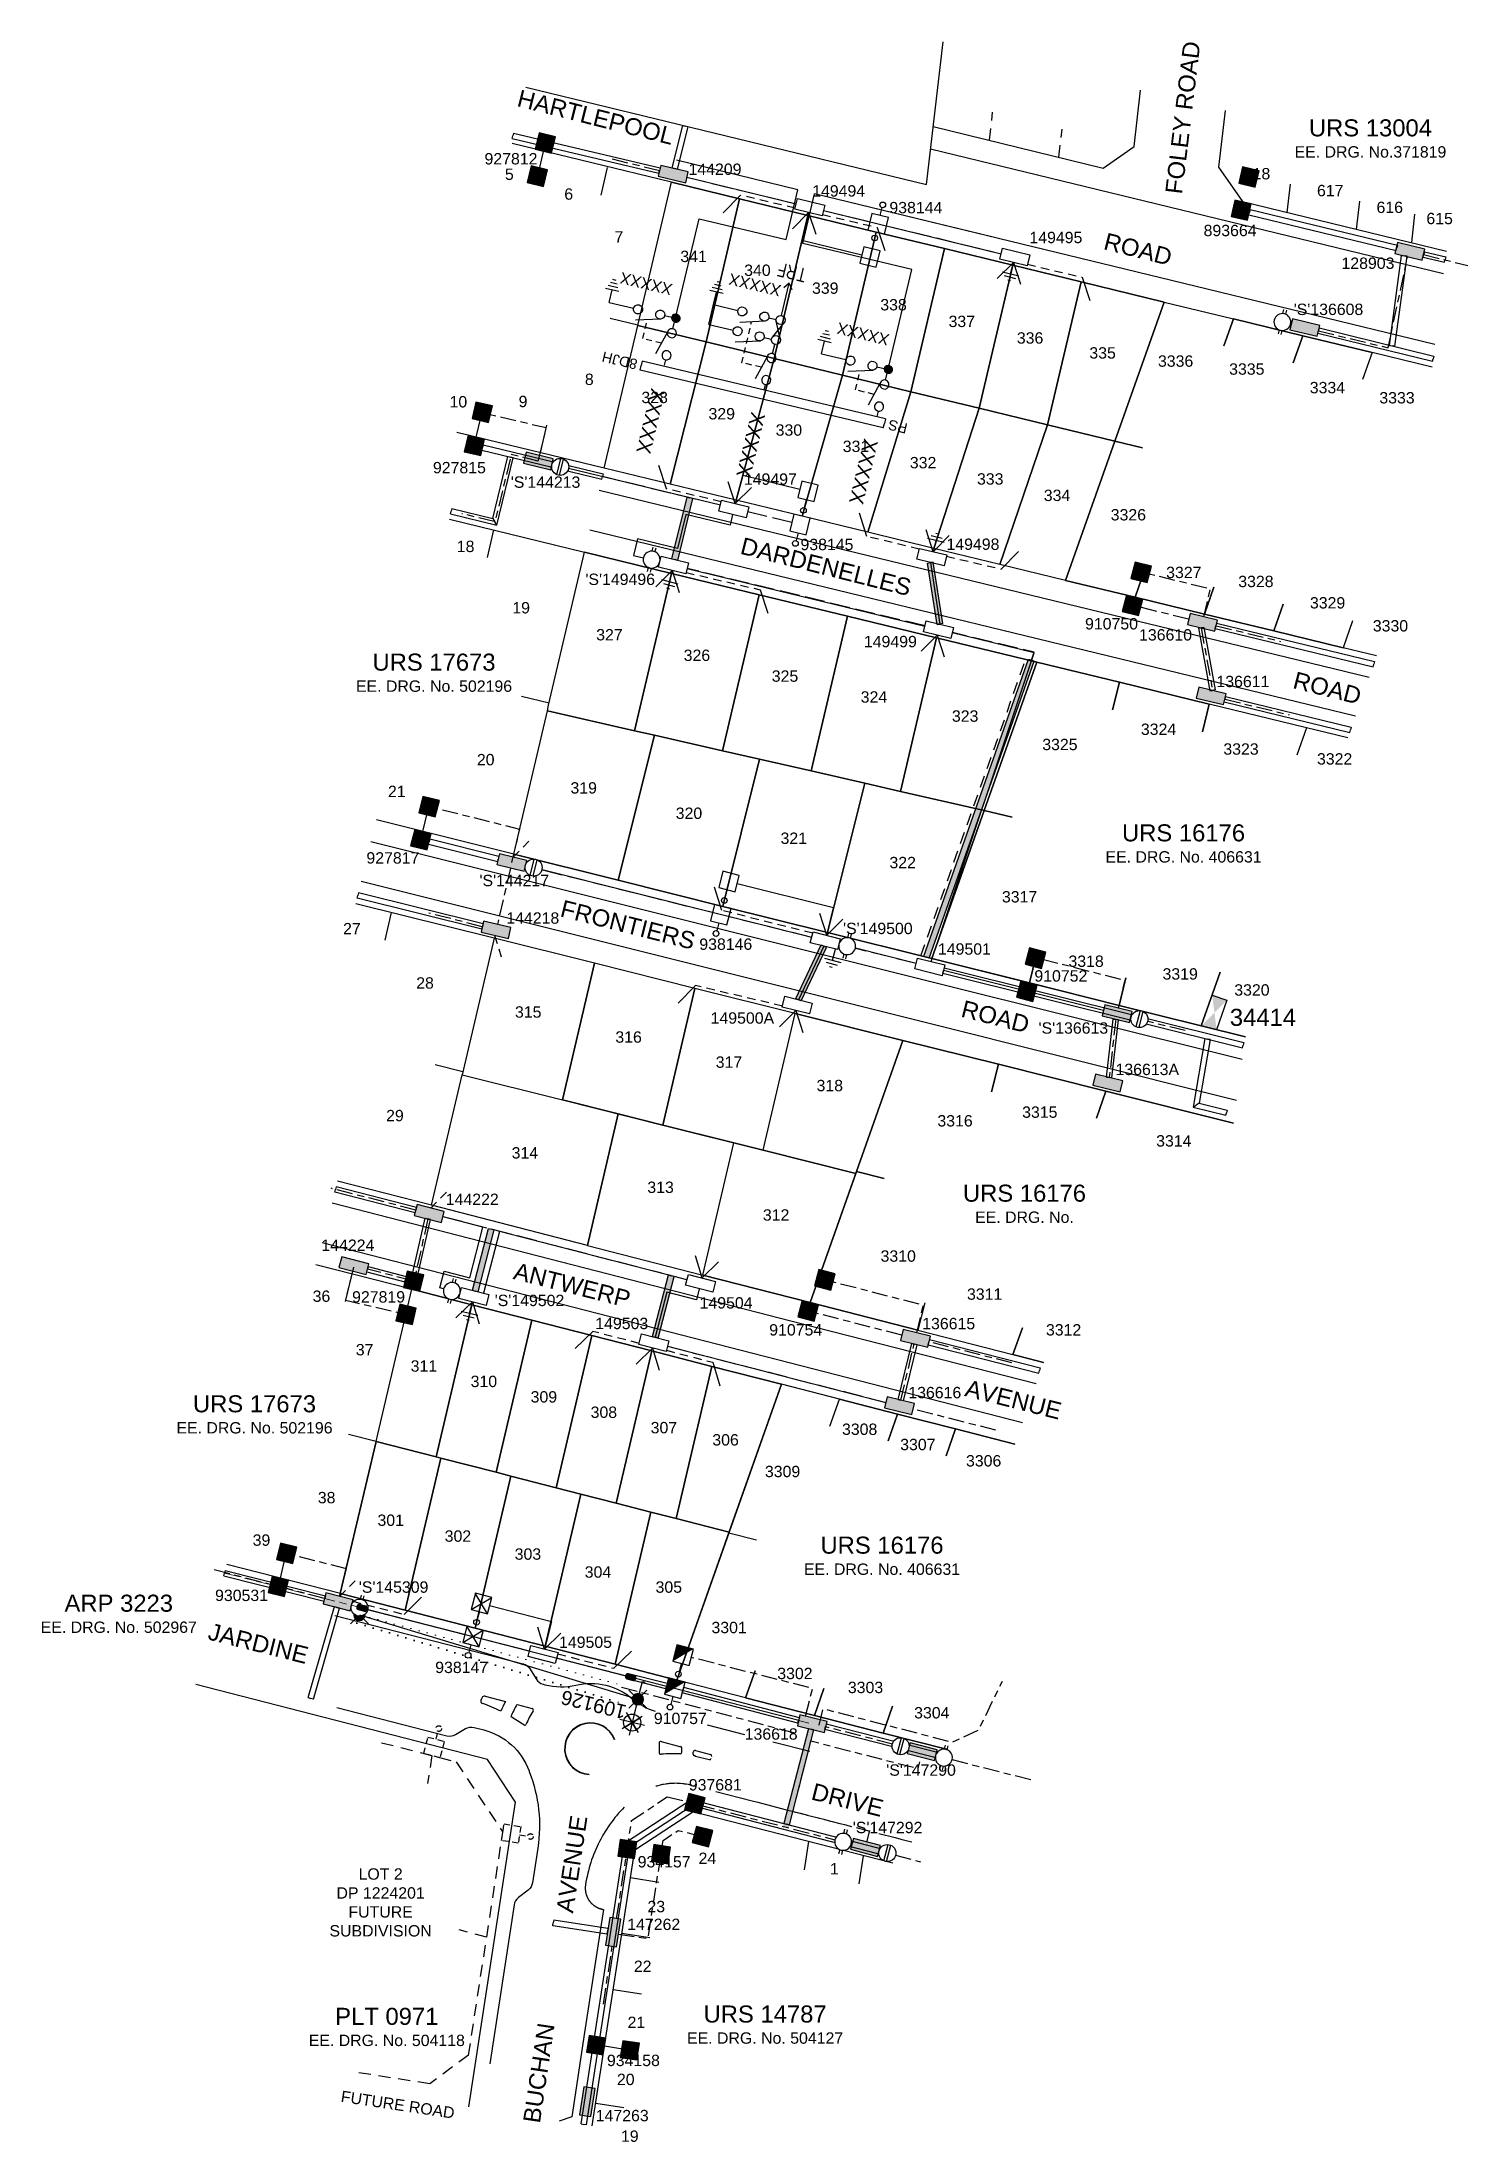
# Model space of a CAD drawing. Header units: metres. Extents: x 301329 to 301580, y 6240381 to 6240750.
import ezdxf
from ezdxf.enums import TextEntityAlignment as Align

# ---------------------------------------------------------------- set-up
doc = ezdxf.new("R2010")
doc.units = ezdxf.units.M
doc.header["$LTSCALE"] = 0.7
for name, pattern in [('A', [0]), ('Cable Exist OH', [1, 1, 0]), ('Cable Exist UG', [8.2, 4, -1.2, 1.8, -1.2]), ('Cable Remove', [2, 0, -2]), ('CENTERX2', [101.6, 63.5, -12.7, 12.7, -12.7]), ('Dash', [5, 3, -2]), ('IE Trench LV', [6.5, 5, -1.5])]:
    doc.linetypes.add(name, pattern=pattern)
doc.layers.get('0').update_dxf_attribs({"color": 6})
for name, color, linetype in [('_User Miscellaneous1', 3, 'Continuous'), ('_User Miscellaneous10', 8, 'Continuous'), ('_User Miscellaneous11', 7, 'Continuous'), ('_User Miscellaneous4', 7, 'Continuous'), ('_User Miscellaneous6', 7, 'Continuous'), ('_User Miscellaneous7', 150, 'Continuous'), ('_User Miscellaneous8', 7, 'Continuous'), ('_User Miscellaneous9', 8, 'Continuous'), ('_User_HV_Exist', 7, 'Continuous'), ('_User_LV_Exist', 7, 'Continuous'), ('Cadastre Developer_SP_NEW', 4, 'Continuous'), ('Cadastre Land Parcels_SP_EXT', 4, 'Continuous'), ('Cadastre Roads_SP_EXT', 4, 'Continuous'), ('Cadastre Roads_SP_NEW', 8, 'Continuous'), ('Duct_SP_NEW', 2, 'Continuous'), ('Equip_HV_NEW', 2, 'Continuous'), ('Equip_LV_NEW', 5, 'Continuous'), ('Equip_SP_HV_NEW', 7, 'Continuous'), ('Equip_SP_SL_EXT', 70, 'Continuous'), ('Mains_HV_NEW_U72', 2, 'Continuous'), ('Mains_LV_NEW_R6', 2, 'Continuous'), ('Mains_LV_NEW_R94', 2, 'Continuous'), ('Mains_LV_NEW_T84', 2, 'Continuous'), ('OH_Details_SP_MISC', 6, 'Continuous'), ('Services_SP_NEW_UG', 2, 'Continuous'), ('Sub_SP_EXT', 7, 'Continuous'), ('SupportsOH_SP_TR_HV_LV_SL_EXT', 7, 'Continuous'), ('SupportsUG_SP_LV_EXT', 7, 'Continuous'), ('SupportsUG_SP_LV_NEW', 2, 'Continuous'), ('SupportsUG_SP_LV_SL_EXT', 7, 'Continuous'), ('SupportsUG_SP_LV_SL_NEW', 2, 'Continuous'), ('Trench_SP_NEW', 2, 'Continuous'), ('UG_Details_SP_MISC', 7, 'Continuous')]:
    doc.layers.add(name, color=color, linetype=linetype)
doc.layers.add('_User Miscellaneous12', color=7, linetype='Continuous', lineweight=35)
doc.layers.add('_User Miscellaneous5', color=7, linetype='Continuous', lineweight=35)
doc.layers.add('_User Notes', color=7, linetype='Continuous', plot=False)
doc.layers.add('Features_HIDE', color=1, linetype='Continuous', plot=False)
doc.styles.add('ARIAL', font='arial.ttf', dxfattribs={"height": 2})
doc.styles.add('ARIAL 3.0', font='arial.ttf', dxfattribs={"height": 3})
doc.styles.add('COLUMN_LABEL', font='arial.ttf')
doc.styles.add('iecARIAL', font='arial.ttf', dxfattribs={"height": 2})
doc.styles.add('IESYMBOL1', font='isocp.shx')
doc.styles.add('POLE_LABEL', font='arial.ttf')
doc.styles.add('SL_LABEL', font='arial.ttf')
doc.styles.get("Standard").update_dxf_attribs({"font": 'arial.ttf'})
doc.styles.add('style1', font='iso3098b.shx')
doc.styles.add('SWG_LABEL', font='arial.ttf')
doc.styles.add('SWITCH_LABEL', font='arial.ttf', dxfattribs={"height": 2.5})
doc.linetypes.add('Cable 1', pattern='A,10,-0.1,["//",style1,S=2.5,R=0,X=0.35,Y=-1.25],-5', length=15.1)
doc.linetypes.add('Cable New UG', pattern='A,8,-1,["x",style1,S=3.5,R=0,X=0.35,Y=-1],-3.5', length=12.5)
doc.linetypes.add('Cable Z', pattern='A,8,-1,["Z",Standard,S=2.5,R=0,X=0.35,Y=-1.25],-3.5', length=12.5)
doc.linetypes.add('IE Trench HV', pattern='A,8,-2,["/",style1,S=2.5,R=0,X=0.1,Y=-1],-4.5', length=14.5)

msp = doc.modelspace()

# ---------------------------------------------------------------- texts
at = {"layer": 'Cadastre Developer_SP_NEW', "style": 'ARIAL'}
for s, p in [('5', (301411.06, 6240726.08)), ('6', (301421.51, 6240722.59)), ('7', (301430.35, 6240715.05)), ('341', (301443.49, 6240711.61)), ('340', (301454.73, 6240709.17)), ('339', (301466.67, 6240706.02)), ('338', (301478.69, 6240703.1)), ('337', (301490.71, 6240700.17)), ('336', (301502.73, 6240697.25)), ('335', (301515.49, 6240694.62)), ('8', (301425.13, 6240689.97)), ('328', (301436.64, 6240686.78)), ('10', (301402.09, 6240686.02)), ('9', (301413.47, 6240686.07)), ('329', (301448.45, 6240683.91)), ('330', (301460.27, 6240681.04)), ('331', (301472.08, 6240678.17)), ('332', (301483.89, 6240675.3)), ('333', (301495.71, 6240672.43)), ('334', (301507.47, 6240669.54)), ('18', (301403.36, 6240660.55)), ('19', (301413.14, 6240649.75)), ('327', (301428.68, 6240645)), ('326', (301444.08, 6240641.38)), ('325', (301459.59, 6240637.72)), ('324', (301475.24, 6240634.04)), ('323', (301491.3, 6240630.68)), ('20', (301406.9, 6240623.01)), ('21', (301391.25, 6240617.41)), ('319', (301424.15, 6240618.04)), ('320', (301442.68, 6240613.57)), ('321', (301461.13, 6240609.17)), ('322', (301480.3, 6240604.89)), ('27', (301383.35, 6240593.25)), ('28', (301396.22, 6240583.69)), ('315', (301414.38, 6240578.58)), ('316', (301432.05, 6240574.17)), ('317', (301449.72, 6240569.75)), ('318', (301467.47, 6240565.63)), ('29', (301390.92, 6240560.34)), ('314', (301413.8, 6240553.78)), ('313', (301437.68, 6240547.72)), ('312', (301458.02, 6240542.84)), ('36', (301377.99, 6240528.54)), ('37', (301385.59, 6240519.12)), ('311', (301396.02, 6240516.25)), ('310', (301406.58, 6240513.54)), ('309', (301417.14, 6240510.82)), ('308', (301427.7, 6240508.11)), ('307', (301438.27, 6240505.4)), ('306', (301449.12, 6240503.25)), ('38', (301378.9, 6240493.08)), ('301', (301390.18, 6240489.1)), ('39', (301367.43, 6240485.6)), ('302', (301402.01, 6240486.31)), ('303', (301414.33, 6240483.14)), ('304', (301426.66, 6240479.98)), ('305', (301439.13, 6240477.33))]:
    msp.add_text(s, height=2, dxfattribs=at).set_placement(p, align=Align.CENTER)
for s, p in [('618', (301540.35, 6240726.17)), ('617', (301553.23, 6240723.2)), ('616', (301563.71, 6240720.25)), ('615', (301572.49, 6240718.28)), ('3336', (301525.24, 6240693.18)), ('3335', (301537.77, 6240691.78)), ('3334', (301551.96, 6240688.51)), ('3333', (301564.21, 6240686.72)), ('3326', (301516.92, 6240666.12)), ('3327', (301526.68, 6240655.97)), ('3328', (301539.37, 6240654.38)), ('3329', (301551.99, 6240650.62)), ('3330', (301563.06, 6240646.57)), ('3324', (301522.23, 6240628.36)), ('3325', (301504.87, 6240625.68)), ('3323', (301536.75, 6240624.88)), ('3322', (301553.23, 6240623.14)), ('3317', (301497.77, 6240598.86)), ('3318', (301509.48, 6240587.52)), ('3319', (301526.04, 6240585.28)), ('3320', (301538.67, 6240582.46)), ('3315', (301501.33, 6240560.95)), ('3316', (301486.41, 6240559.42)), ('3314', (301524.92, 6240555.89)), ('3310', (301476.41, 6240535.61)), ('3311', (301491.62, 6240528.91)), ('3312', (301505.52, 6240522.62)), ('3308', (301469.62, 6240505.12)), ('3307', (301479.86, 6240502.43)), ('3306', (301491.45, 6240499.56)), ('3309', (301456.05, 6240497.68)), ('3301', (301446.64, 6240470.21)), ('3302', (301458.22, 6240462.12)), ('3303', (301470.65, 6240459.66)), ('3304', (301482.32, 6240455.2)), ('24', (301444.37, 6240429.58)), ('1', (301467.49, 6240427.74)), ('23', (301435.37, 6240421.08)), ('22', (301432.98, 6240410.56)), ('21', (301431.87, 6240400.69)), ('20', (301430, 6240390.65)), ('19', (301430.71, 6240380.66))]:
    msp.add_text(s, height=2, dxfattribs=at).set_placement(p)
at = {"layer": 'Cadastre Developer_SP_NEW', "insert": (301388.4, 6240428.81), "char_height": 2, "width": 16.9322, "attachment_point": 2, "style": 'ARIAL'}
msp.add_mtext('LOT 2\\PDP 1224201\\PFUTURE SUBDIVISION', dxfattribs=at)
at = {"layer": 'Cadastre Roads_SP_EXT'}
for s, height, rotation, p in [('FOLEY ROAD', 3, 83.1101, (301529.48, 6240723.46)), ('HARTLEPOOL', 3, 345.8775, (301412.24, 6240739.1)), ('ROAD', 3, 345.8775, (301515.49, 6240713.91)), ('DARDENELLES', 3, 345.8775, (301451.53, 6240660.29)), ('ROAD', 3, 345.8775, (301548.81, 6240636.64)), ('FRONTIERS', 3, 345.8775, (301419.83, 6240596.45)), ('ROAD', 3, 345.8775, (301490.39, 6240578.79)), ('ANTWERP', 3, 345.8775, (301411.59, 6240532.6)), ('AVENUE', 3, 345.8775, (301491.07, 6240512)), ('JARDINE', 3, 345.8775, (301357.81, 6240469.15)), ('DRIVE', 3, 345.8775, (301464.02, 6240440.97)), ('AVENUE', 3, 81.4825, (301422.27, 6240420.81)), ('BUCHAN ', 3, 81.4825, (301416.43, 6240383.81)), ('FUTURE ROAD', 2, 351.4825, (301381.3, 6240387.71))]:
    msp.add_text(s, height=height, rotation=rotation, dxfattribs=at).set_placement(p)

# ---------------------------------------------------------------- blocks, each defined once
blk = doc.blocks.new('PILLAR_EXT')
blk.add_hatch(color=256).paths.add_polyline_path([(-2.475, 2.49), (-2.475, 0.51), (2.475, 0.51), (2.475, 2.49)])
blk.add_lwpolyline([(-2.475, 0.51), (2.475, 0.51), (2.475, 2.49), (-2.475, 2.49)], close=True)
for tag, p, flags in [('OWNED_BY', (0, 1.3), 9), ('STATE', (0, 1.1), 9), ('SUPPORT_TYPE', (0, 0.9), 9), ('USAGE', (0, 0.7), 9), ('LEGEND', (0, 0.5), 9), ('LOCATION', (0, 0.3), 9), ('NOTES', (0, 0.1), 9), ('PARENT', (0, -0.1), 9), ('STREETNAME', (0, -0.3), 9), ('SUBURB', (0, -0.5), 1)]:
    blk.add_attdef(tag, p, '', height=0.2, dxfattribs=dict(flags=flags))
at = {"layer": '_User Miscellaneous6', "style": 'ARIAL', "flags": 8}
blk.add_attdef('ASSET_NUM', text='', height=2, dxfattribs=at).set_placement((1.5, 7.5), align=Align.TOP_LEFT)
blk = doc.blocks.new('*U71')
blk.add_hatch(color=256).paths.add_polyline_path([(-2.42, 2.54), (-2.46, 0.56), (2.49, 0.46), (2.53, 2.44)])
blk.add_lwpolyline([(-2.46, 0.56), (2.49, 0.46), (2.53, 2.44), (-2.42, 2.54)], close=True)
for tag, p, flags in [('OWNED_BY', (0, 1.3), 9), ('STATE', (0, 1.1), 9), ('SUPPORT_TYPE', (0, 0.9), 9), ('USAGE', (0, 0.7), 9), ('LEGEND', (0, 0.5), 9), ('LOCATION', (0, 0.3), 9), ('NOTES', (0, 0.1), 9), ('PARENT', (0, -0.1), 9), ('STREETNAME', (0, -0.3), 9), ('SUBURB', (0, -0.5), 1)]:
    blk.add_attdef(tag, p, '', height=0.2, dxfattribs=dict(flags=flags))
at = {"layer": '_User Miscellaneous6', "style": 'ARIAL', "flags": 8}
blk.add_attdef('ASSET_NUM', text='', height=2, dxfattribs=at).set_placement((1.5, 7.5), align=Align.TOP_LEFT)
blk = doc.blocks.new('*U79')
blk.add_hatch(color=256).paths.add_polyline_path([(-2.42, 2.54), (-2.46, 0.56), (2.49, 0.46), (2.53, 2.43)])
blk.add_lwpolyline([(-2.46, 0.56), (2.49, 0.46), (2.53, 2.43), (-2.42, 2.54)], close=True)
for tag, p, flags in [('OWNED_BY', (0, 1.3), 9), ('STATE', (0, 1.1), 9), ('SUPPORT_TYPE', (0, 0.9), 9), ('USAGE', (0, 0.7), 9), ('LEGEND', (0, 0.5), 9), ('LOCATION', (0, 0.3), 9), ('NOTES', (0, 0.1), 9), ('PARENT', (0, -0.1), 9), ('STREETNAME', (0, -0.3), 9), ('SUBURB', (0, -0.5), 1)]:
    blk.add_attdef(tag, p, '', height=0.2, dxfattribs=dict(flags=flags))
at = {"layer": '_User Miscellaneous6', "style": 'ARIAL', "flags": 8}
blk.add_attdef('ASSET_NUM', text='', height=2, dxfattribs=at).set_placement((1.5, 7.5), align=Align.TOP_LEFT)
blk = doc.blocks.new('*U36')
at = {"layer": '_User Miscellaneous7'}
blk.add_hatch(color=256, dxfattribs=at).paths.add_polyline_path([(-1.49, -7.49), (1.48, -7.49), (1.48, -4.52), (-1.49, -4.52)])
at = {"layer": '_User Miscellaneous8'}
blk.add_hatch(color=256, dxfattribs=at).paths.add_polyline_path([(-1.49, -1.49), (1.48, -1.49), (1.48, 1.48), (-1.49, 1.48)])
at = {"layer": '_User Miscellaneous7'}
blk.add_lwpolyline([(1.48, -7.49), (1.48, -4.52), (-1.49, -4.52), (-1.49, -7.49)], close=True, dxfattribs=at)
at = {"layer": '_User Miscellaneous8'}
blk.add_lwpolyline([(1.48, -1.49), (1.48, 1.48), (-1.49, 1.48), (-1.49, -1.49)], close=True, dxfattribs=at)
at = {"flags": 9}
for tag, style, p in [('STRUCTURE_PLANT_NUMBER', 'POLE_LABEL', (1.81, 0.03)), ('STREET_CODE', 'COLUMN_LABEL', (1.81, -0.2))]:
    blk.add_attdef(tag, text='', height=0.2, dxfattribs=dict(at, style=style)).set_placement(p, align=Align.MIDDLE_LEFT)
at = {"flags": 1}
blk.add_attdef('Z', (1.81, -2.35), '', height=0.2, dxfattribs=at)
at = {"flags": 9}
for tag, p in [('COLUMN_TYPE', (1.81, -0.4)), ('OWNED_BY', (1.81, -0.6)), ('STATE', (1.81, -0.8)), ('USAGE', (1.81, -1)), ('STREETNAME', (1.81, -1.6)), ('SUBURB', (1.81, -1.8)), ('LEGEND', (1.81, -1.2)), ('LOCATION', (1.81, -1.4)), ('NOTES', (1.81, -2))]:
    blk.add_attdef(tag, text='', height=0.2, dxfattribs=at).set_placement(p, align=Align.MIDDLE_LEFT)
at = {"layer": '_User Miscellaneous6', "style": 'ARIAL', "flags": 8}
blk.add_attdef('ASSET_NUM', text='', height=2, dxfattribs=at).set_placement((2, 2), align=Align.MIDDLE_LEFT)
blk = doc.blocks.new('*U134')
at = {"layer": '_User Miscellaneous7'}
blk.add_hatch(color=256, dxfattribs=at).paths.add_polyline_path([(-2.96, -7.48), (0.01, -7.48), (0.01, -4.51), (-2.96, -4.51)])
at = {"layer": '_User Miscellaneous8'}
blk.add_hatch(color=256, dxfattribs=at).paths.add_polyline_path([(-1.49, -1.49), (1.48, -1.49), (1.48, 1.48), (-1.49, 1.48)])
at = {"layer": '_User Miscellaneous7'}
blk.add_lwpolyline([(0.01, -7.48), (0.01, -4.51), (-2.96, -4.51), (-2.96, -7.48)], close=True, dxfattribs=at)
at = {"layer": '_User Miscellaneous8'}
blk.add_lwpolyline([(1.48, -1.49), (1.48, 1.48), (-1.49, 1.48), (-1.49, -1.49)], close=True, dxfattribs=at)
at = {"flags": 9}
for tag, style, p in [('STRUCTURE_PLANT_NUMBER', 'POLE_LABEL', (1.81, 0.03)), ('STREET_CODE', 'COLUMN_LABEL', (1.81, -0.2))]:
    blk.add_attdef(tag, text='', height=0.2, dxfattribs=dict(at, style=style)).set_placement(p, align=Align.MIDDLE_LEFT)
at = {"flags": 1}
blk.add_attdef('Z', (1.81, -2.35), '', height=0.2, dxfattribs=at)
at = {"flags": 9}
for tag, p in [('COLUMN_TYPE', (1.81, -0.4)), ('OWNED_BY', (1.81, -0.6)), ('STATE', (1.81, -0.8)), ('USAGE', (1.81, -1)), ('STREETNAME', (1.81, -1.6)), ('SUBURB', (1.81, -1.8)), ('LEGEND', (1.81, -1.2)), ('LOCATION', (1.81, -1.4)), ('NOTES', (1.81, -2))]:
    blk.add_attdef(tag, text='', height=0.2, dxfattribs=at).set_placement(p, align=Align.MIDDLE_LEFT)
at = {"layer": '_User Miscellaneous6', "style": 'ARIAL', "flags": 8}
blk.add_attdef('ASSET_NUM', text='', height=2, dxfattribs=at).set_placement((2, 2), align=Align.MIDDLE_LEFT)
blk = doc.blocks.new('*U35')
blk.add_lwpolyline([(-0.26, 1.38), (5.5, 1.38), (5.5, -1.38), (0, -1.38)], close=True)
blk.add_solid([(0, -1.38), (-0.26, 1.38), (5.5, 1.38), (5.5, -1.38)])
for tag, height, flags, p in [('ASSET_NUM', 3, 8, (5.84, 2.55)), ('STREET_CODE', 0.2, 9, (5.34, 0.55)), ('CONSTRUCTED_VOLTAGE', 0.2, 9, (5.34, 0.35)), ('OPERATING_VOLTAGE', 0.2, 9, (5.34, -0.05)), ('NO_PHASES', 0.2, 9, (5.34, 0.15)), ('ORIENTATION', 0.2, 9, (5.34, -0.25)), ('OWNED_BY', 0.2, 9, (5.34, -0.45)), ('OPERATED_BY', 0.2, 9, (5.34, -0.65)), ('SECONDARY_VOLTAGE', 0.2, 9, (5.34, -1.05)), ('STATE', 0.2, 9, (5.34, -1.25)), ('SUBSTATION_TYPE', 0.2, 9, (5.34, -1.65)), ('STREETNAME', 0.2, 9, (5.34, -2.45)), ('SUBURB', 0.2, 9, (5.34, -2.65)), ('Z', 0.2, 1, (5.34, -3.05)), ('MAINTAINED_BY', 0.2, 9, (5.34, -0.85)), ('PARENT', 0.2, 9, (5.34, -1.45)), ('USAGE', 0.2, 9, (5.34, -1.85)), ('LEGEND', 0.2, 9, (5.34, -2.05)), ('LOCATION', 0.2, 9, (5.34, -2.25)), ('NOTES', 0.2, 9, (5.34, -2.85))]:
    blk.add_attdef(tag, text='', height=height, dxfattribs=dict(flags=flags)).set_placement(p, align=Align.MIDDLE_LEFT)
blk = doc.blocks.new('*U30')
at = {"lineweight": -3}
blk.add_lwpolyline([(-2.48, 2.49), (2.47, 2.49), (2.47, 0.51), (-2.48, 0.51)], close=True, dxfattribs=at)
for tag, flags, p in [('STREET_CODE', 9, (1.5, 3.5)), ('OWNED_BY', 9, (1.5, 3.3)), ('OPERATED_BY', 9, (1.5, 3.1)), ('STATE', 9, (1.5, 2.7)), ('SUPPORT_TYPE', 9, (1.5, 2.5)), ('SUBURB', 9, (1.5, 1.7)), ('STREETNAME', 9, (1.5, 1.5)), ('Z', 1, (1.5, 0.9)), ('MAINTAINED_BY', 9, (1.5, 2.9)), ('USAGE', 9, (1.5, 2.3)), ('LEGEND', 9, (1.5, 2.1)), ('PARENT', 9, (1.5, 1.9)), ('LOCATION', 9, (1.5, 1.3)), ('NOTES', 9, (1.5, 1.1))]:
    blk.add_attdef(tag, text='', height=0.2, dxfattribs=dict(flags=flags)).set_placement(p, align=Align.MIDDLE_LEFT)
at = {"layer": '_User Miscellaneous4', "style": 'ARIAL', "flags": 8}
blk.add_attdef('ASSET_NUM', text='', height=2, dxfattribs=at).set_placement((2, 5.5), align=Align.MIDDLE_LEFT)
blk = doc.blocks.new('*U61')
at = {"layer": 'Services_SP_NEW_UG', "color": 2, "flags": 128}
blk.add_lwpolyline([(12.37, -0.75), (14.61, 2.93)], dxfattribs=at)
at = {"layer": 'Services_SP_NEW_UG', "color": 2, "linetype": 'Dash', "ltscale": 0.7, "flags": 128}
blk.add_lwpolyline([(2.47, -0.75), (12.37, -0.75)], dxfattribs=at)
blk = doc.blocks.new('A$C1B2C29DD')
at = {"layer": 'Services_SP_NEW_UG', "color": 2, "flags": 128}
for points in [[(0, 0), (-2.1, 3.44)], [(0, 0), (2.1, 3.44)]]:
    blk.add_lwpolyline(points, dxfattribs=at)
blk = doc.blocks.new('*U63')
at = {"layer": 'Services_SP_NEW_UG', "color": 2, "flags": 128}
blk.add_lwpolyline([(-12.37, -0.75), (-14.62, 2.93)], dxfattribs=at)
at = {"layer": 'Services_SP_NEW_UG', "color": 2, "linetype": 'Dash', "ltscale": 0.7, "flags": 128}
blk.add_lwpolyline([(-2.47, -0.75), (-12.37, -0.75)], dxfattribs=at)
blk = doc.blocks.new('*U64')
at = {"layer": 'Services_SP_NEW_UG', "color": 2, "flags": 128}
blk.add_lwpolyline([(12.37, -0.75), (14.62, 2.93)], dxfattribs=at)
at = {"layer": 'Services_SP_NEW_UG', "color": 2, "linetype": 'Dash', "ltscale": 0.7, "flags": 128}
blk.add_lwpolyline([(2.47, -0.75), (12.37, -0.75)], dxfattribs=at)
blk = doc.blocks.new('*U65')
at = {"layer": 'Services_SP_NEW_UG', "color": 2, "flags": 128}
blk.add_lwpolyline([(-15.88, -0.75), (-18.12, 2.93)], dxfattribs=at)
at = {"layer": 'Services_SP_NEW_UG', "color": 2, "linetype": 'Dash', "ltscale": 0.7, "flags": 128}
blk.add_lwpolyline([(-2.47, -0.75), (-15.88, -0.75)], dxfattribs=at)
blk = doc.blocks.new('*U66')
at = {"layer": 'Services_SP_NEW_UG', "color": 2, "flags": 128}
blk.add_lwpolyline([(-18.97, -0.75), (-21.21, 2.93)], dxfattribs=at)
at = {"layer": 'Services_SP_NEW_UG', "color": 2, "linetype": 'Dash', "ltscale": 0.7, "flags": 128}
blk.add_lwpolyline([(-2.47, -0.75), (-18.97, -0.75)], dxfattribs=at)
blk = doc.blocks.new('*U67')
at = {"layer": 'Services_SP_NEW_UG', "color": 2, "flags": 128}
blk.add_lwpolyline([(18.21, -0.75), (20.46, 2.93)], dxfattribs=at)
at = {"layer": 'Services_SP_NEW_UG', "color": 2, "linetype": 'Dash', "ltscale": 0.7, "flags": 128}
blk.add_lwpolyline([(2.47, -0.75), (18.21, -0.75)], dxfattribs=at)
blk = doc.blocks.new('*U68')
at = {"layer": 'Services_SP_NEW_UG', "color": 2, "flags": 128}
blk.add_lwpolyline([(10.89, -0.97), (13.21, 2.66)], dxfattribs=at)
at = {"layer": 'Services_SP_NEW_UG', "color": 2, "linetype": 'Dash', "ltscale": 0.7, "flags": 128}
blk.add_lwpolyline([(2.46, -0.8), (10.89, -0.97)], dxfattribs=at)
blk = doc.blocks.new('*U69')
at = {"layer": 'Services_SP_NEW_UG', "color": 2, "flags": 128}
blk.add_lwpolyline([(-10.92, -0.51), (-13.09, 3.22)], dxfattribs=at)
at = {"layer": 'Services_SP_NEW_UG', "color": 2, "linetype": 'Dash', "ltscale": 0.7, "flags": 128}
blk.add_lwpolyline([(-2.49, -0.7), (-10.92, -0.51)], dxfattribs=at)
blk = doc.blocks.new('*U70')
at = {"layer": 'Services_SP_NEW_UG', "color": 2, "flags": 128}
blk.add_lwpolyline([(12.67, -1.01), (14.99, 2.63)], dxfattribs=at)
at = {"layer": 'Services_SP_NEW_UG', "color": 2, "linetype": 'Dash', "ltscale": 0.7, "flags": 128}
blk.add_lwpolyline([(2.46, -0.8), (12.67, -1.01)], dxfattribs=at)
blk = doc.blocks.new('POLE_DEL')
at = {"layer": '_User Miscellaneous10'}
h = blk.add_hatch(color=256, dxfattribs=at)
edge = h.paths.add_edge_path()
edge.add_arc((0, 0), 1, 180, 360)
edge.add_arc((0, 0), 1, 0, 180)
at = {"layer": '_User Miscellaneous11', "color": 2}
for p, q in [((-1.58, 1.58), (1.58, -1.58)), ((-1.58, -1.58), (1.58, 1.58))]:
    blk.add_line(p, q, dxfattribs=at)
at = {"layer": '_User Miscellaneous11'}
blk.add_lwpolyline([(-1, 0, 1), (1, 0, 1)], format="xyb", close=True, dxfattribs=at)
at = {"flags": 1}
blk.add_attdef('Z', (0, 0), '', height=0.2, dxfattribs=at)
for tag, height, flags, p in [('pNumber', 2.5, 8, (0, 2.07)), ('OWNED_BY', 0.2, 9, (0, -0.4)), ('SPECIAL_USE', 0.2, 9, (0, -0.6)), ('STATE', 0.2, 9, (0, -0.8)), ('cLV', 0.2, 9, (0, -1.2)), ('cHV', 0.2, 9, (0, -1.8)), ('cLinedev', 0.2, 9, (0, -3.2)), ('USAGE', 0.2, 9, (0, -1)), ('hDepth', 0.2, 9, (0, -1.4)), ('hDia', 0.2, 9, (0, -1.6)), ('LBRACKET', 0.2, 9, (0, -2)), ('LExisting', 0.2, 9, (0, -2.2)), ('LANTNUMBER', 0.2, 9, (0, -2.4)), ('LOther', 0.2, 9, (0, -2.6)), ('LRemove', 0.2, 9, (0, -2.8)), ('LEGEND', 0.2, 9, (0, -3)), ('pExisting', 0.2, 9, (0, -3.4)), ('PFNUMBER', 0.2, 9, (0, -3.6)), ('cspan', 0.2, 9, (0, -5.6)), ('SUBURB', 0.2, 9, (0, -5.8)), ('STREETNAME', 0.2, 9, (0, -6)), ('NEWPFNUMBER', 0.2, 9, (0, -3.8)), ('pFooting', 0.2, 9, (0, -4)), ('pNew', 0.2, 9, (0, -4.2)), ('pRelocate', 0.2, 9, (0, -4.6)), ('pRemove', 0.2, 9, (0, -4.8)), ('pReplace', 0.2, 9, (0, -5)), ('pStay', 0.2, 9, (0, -5.2)), ('pType', 0.2, 9, (0, -5.4)), ('LOCATION', 0.2, 9, (0, -6.2)), ('NOTES', 0.2, 9, (0, -6.4))]:
    blk.add_attdef(tag, text='', height=height, dxfattribs=dict(flags=flags)).set_placement(p, align=Align.MIDDLE_LEFT)
at = {"style": 'POLE_LABEL', "flags": 9}
blk.add_attdef('STREET_CODE', text='', height=0.2, dxfattribs=at).set_placement((0, -0.2), align=Align.MIDDLE_LEFT)
at = {"layer": 'Features_HIDE', "style": 'POLE_LABEL', "flags": 8}
blk.add_attdef('ASSET_NUM', text='', height=2.5, dxfattribs=at).set_placement((2, 2), align=Align.MIDDLE_LEFT)
blk = doc.blocks.new('LV_UG_LINKS_OPEN_NEW')
blk.add_wipeout([(-1.17, 0.93), (-1.28, 0.78), (-1.36, 0.61), (-1.43, 0.44), (-1.47, 0.25), (-1.49, 0.07), (-1.49, -0.12), (-1.46, -0.31), (-1.41, -0.49), (-1.34, -0.66), (-1.25, -0.82), (-1.13, -0.97), (-1, -1.11), (-0.86, -1.22), (-0.7, -1.32), (-0.53, -1.4), (-0.35, -1.45), (-0.16, -1.49), (0.03, -1.49), (0.21, -1.48), (0.4, -1.44), (0.57, -1.38), (0.74, -1.3), (0.9, -1.19), (1.04, -1.07), (1.17, -0.93), (1.28, -0.78), (1.36, -0.61), (1.43, -0.44), (1.47, -0.25), (1.49, -0.07), (1.49, 0.12), (1.46, 0.31), (1.41, 0.49), (1.34, 0.66), (1.25, 0.82), (1.13, 0.97), (1, 1.11), (0.86, 1.22), (0.7, 1.32), (0.53, 1.4), (0.35, 1.45), (0.16, 1.49), (-0.03, 1.49), (-0.21, 1.48), (-0.4, 1.44), (-0.57, 1.38), (-0.74, 1.3), (-0.9, 1.19), (-1.04, 1.07)])
for p, q in [((-0.25, 1.47), (-0.25, 2.22)), ((0.25, 1.47), (0.25, 2.22)), ((-0.25, -1.47), (-0.25, -2.22)), ((0.25, -1.47), (0.25, -2.22))]:
    blk.add_line(p, q)
blk.add_lwpolyline([(1.49, 0, 1), (-1.49, 0, 1)], format="xyb", close=True)
for tag, p, flags in [('ORIENTATION', (0, 0), 9), ('Z', (0, 0), 1), ('USAGE', (0, -0.2), 9), ('NOTES', (0, -0.4), 9)]:
    blk.add_attdef(tag, p, '', height=0.2, dxfattribs=dict(flags=flags))
blk = doc.blocks.new('LV_UG_LINKS_CLOSED_NEW')
blk.add_wipeout([(-1.06, 1.06), (-1.18, 0.92), (-1.29, 0.76), (-1.37, 0.59), (-1.43, 0.42), (-1.48, 0.23), (-1.49, 0.05), (-1.49, -0.14), (-1.46, -0.33), (-1.41, -0.51), (-1.33, -0.68), (-1.24, -0.84), (-1.12, -0.99), (-0.99, -1.12), (-0.84, -1.24), (-0.68, -1.33), (-0.51, -1.41), (-0.33, -1.46), (-0.14, -1.49), (0.05, -1.49), (0.23, -1.48), (0.42, -1.43), (0.59, -1.37), (0.76, -1.29), (0.92, -1.18), (1.06, -1.06), (1.18, -0.92), (1.29, -0.76), (1.37, -0.59), (1.43, -0.42), (1.48, -0.23), (1.49, -0.05), (1.49, 0.14), (1.46, 0.33), (1.41, 0.51), (1.33, 0.68), (1.24, 0.84), (1.12, 0.99), (0.99, 1.12), (0.84, 1.24), (0.68, 1.33), (0.51, 1.41), (0.33, 1.46), (0.14, 1.49), (-0.05, 1.49), (-0.23, 1.48), (-0.42, 1.43), (-0.59, 1.37), (-0.76, 1.29), (-0.92, 1.18)])
for p, q in [((-0.25, -1.48), (-0.25, 1.48)), ((0.25, -1.48), (0.25, 1.48))]:
    blk.add_line(p, q)
blk.add_circle((0, 0), 1.5)
for tag, flags, p in [('ACTUAL_STATUS', 9, (1.5, 0)), ('CONSTRUCTED_VOLTAGE', 9, (1.5, -0.2)), ('OPERATING_VOLTAGE', 9, (1.5, -0.6)), ('ORIENTATION', 9, (1.5, -0.8)), ('STATE', 9, (1.5, -1)), ('SWITCH_TYPE', 9, (1.5, -1.2)), ('OWNED_BY', 9, (1.5, -1.8)), ('OPERATED_BY', 9, (1.5, -2)), ('TYPE', 9, (1.5, -2.6)), ('Z', 1, (1.5, -2.8)), ('NO_PHASES', 9, (1.5, -0.4)), ('USAGE', 9, (1.5, -1.4)), ('NOTES', 9, (1.5, -1.6)), ('MAINTAINED_BY', 9, (1.5, -2.2)), ('NUMBER_OF_PHASES', 9, (1.5, -2.4))]:
    blk.add_attdef(tag, text='', height=0.2, dxfattribs=dict(flags=flags)).set_placement(p, align=Align.MIDDLE_LEFT)
blk = doc.blocks.new('*U73')
at = {"layer": '_User Miscellaneous7', "lineweight": -3}
blk.add_lwpolyline([(-1.49, -6), (1.49, -6), (1.49, -3.03), (-1.49, -3.03)], close=True, dxfattribs=at)
for points in [[(-1.49, -3.03), (1.5, -6.01)], [(1.49, -3.03), (-1.49, -6)], [(0, -3.03), (0, -1.58)]]:
    blk.add_lwpolyline(points, dxfattribs=at)
blk.add_circle((0, -1.08), 0.5, dxfattribs=at)
at = {"layer": '_User Miscellaneous8', "color": 2, "lineweight": -3}
blk.add_lwpolyline([(-1.49, 0), (1.49, 0), (1.49, 2.97), (-1.49, 2.97)], close=True, dxfattribs=at)
at = {"layer": '_User Miscellaneous9', "color": 2, "lineweight": -3}
for points in [[(-1.49, 2.97), (1.5, -0.01)], [(1.49, 2.97), (-1.49, -0.01)]]:
    blk.add_lwpolyline(points, dxfattribs=at)
at = {"style": 'POLE_LABEL', "flags": 9}
blk.add_attdef('STRUCTURE_PLANT_NUMBER', text='', height=0.2, dxfattribs=at).set_placement((1.64, 1.73), align=Align.MIDDLE_LEFT)
for tag, flags, p in [('STREET_CODE', 9, (1.64, 1.49)), ('OWNED_BY', 9, (1.64, 1.09)), ('OPERATED_BY', 9, (1.64, 0.89)), ('STATE', 9, (1.64, 0.49)), ('COLUMN_TYPE', 9, (1.64, 1.29)), ('MAINTAINED_BY', 9, (1.64, 0.69)), ('USAGE', 9, (1.64, 0.29)), ('LEGEND', 9, (1.64, 0.09)), ('SUBURB', 9, (1.64, -0.31)), ('STREETNAME', 9, (1.64, -0.51)), ('Z', 1, (1.64, -1.31)), ('PARENT', 9, (1.64, -0.11)), ('LOCATION', 9, (1.64, -0.71)), ('NOTES', 9, (1.64, -0.91)), ('LABEL_ALIGNMENT', 9, (1.64, -1.11))]:
    blk.add_attdef(tag, text='', height=0.2, dxfattribs=dict(flags=flags)).set_placement(p, align=Align.MIDDLE_LEFT)
at = {"layer": '_User Miscellaneous5', "style": 'ARIAL', "flags": 8}
blk.add_attdef('ASSET_NUM', text='', height=2, dxfattribs=at).set_placement((2, 3.49), align=Align.MIDDLE_LEFT)
blk = doc.blocks.new('*U72')
at = {"layer": '_User Miscellaneous8', "color": 2}
blk.add_line((0, 0), (0, 1.45), dxfattribs=at)
blk.add_circle((0, 1.95), 0.5, dxfattribs=at)
for tag, p, flags in [('Z', (0, 0), 1), ('OPERATED_BY', (0, -9.61), 9)]:
    blk.add_attdef(tag, p, '', height=0.2, dxfattribs=dict(flags=flags))
at = {"style": 'SL_LABEL', "flags": 9}
blk.add_attdef('STREET_CODE', text='', height=0.2, dxfattribs=at).set_placement((0, -0.2), align=Align.MIDDLE_LEFT)
at = {"flags": 9}
for tag, p in [('CONSTRUCTED_VOLTAGE', (0, -0.4)), ('CONTROL_TYPE', (0, -0.6)), ('OPERATING_VOLTAGE', (0, -1.4)), ('ORIENTATION', (0, -1.6)), ('OWNED_BY', (0, -1.8)), ('STATE', (0, -2)), ('CEXIST', (0, -2.4)), ('CNEW', (0, -2.6)), ('CNUMBER', (0, -2.8)), ('CREMOVE', (0, -3)), ('CREPLACE', (0, -3.2)), ('LANTERN_PURPOSE', (0, -0.8)), ('LANTERN_TYPE', (0, -1)), ('NO_PHASES', (0, -1.2)), ('USAGE', (0, -2.2)), ('LKINGHEIGHT', (0, -3.4)), ('LBRACKET', (0, -3.6)), ('LBRACKETVOCAB', (0, -3.8)), ('LCATEGORY', (0, -4)), ('LCHARGE1', (0, -4.2)), ('LCHARGE1PERCENT', (0, -4.4)), ('LCHARGE2', (0, -4.6)), ('LCHARGE2PERCENT', (0, -4.8)), ('LCHARGE3', (0, -5)), ('LCHARGE3PERCENT', (0, -5.2)), ('LEXIST', (0, -5.4)), ('LLAMP', (0, -5.6)), ('LLAMPVOCAB', (0, -5.8)), ('LMAST', (0, -6)), ('LMASTVOCAB', (0, -6.2)), ('LNEW', (0, -6.4)), ('LANTNUMBER', (0, -6.6)), ('LOUTREACH', (0, -7)), ('LOUTREACHVOCAB', (0, -7.2)), ('LRATECODE', (0, -7.4)), ('SUBURB', (0, -8.6)), ('STREETNAME', (0, -8.8)), ('LREMOVE', (0, -7.6)), ('LREPLACE', (0, -7.8)), ('LTYPE', (0, -8)), ('LTYPEVOCAB', (0, -8.2)), ('LEGEND', (0, -8.4)), ('LOCATION', (0, -9)), ('NOTES', (0, -9.2)), ('MAINTAINED_BY', (0, -9.86))]:
    blk.add_attdef(tag, text='', height=0.2, dxfattribs=at).set_placement(p, align=Align.MIDDLE_LEFT)
at = {"layer": '_User Notes', "style": 'SL_LABEL', "flags": 8}
blk.add_attdef('ASSET_NUM', text='', height=2.5, dxfattribs=at).set_placement((2, 2), align=Align.MIDDLE_LEFT)
at = {"layer": '_User Notes', "flags": 8}
blk.add_attdef('LNUMBER', text='', height=2.5, dxfattribs=at).set_placement((1.2, -2.8), align=Align.MIDDLE_LEFT)
blk = doc.blocks.new('*U31')
at = {"layer": '_User Miscellaneous7', "lineweight": -3}
blk.add_lwpolyline([(-1.49, -6), (1.49, -6), (1.49, -3.03), (-1.49, -3.03)], close=True, dxfattribs=at)
blk.add_lwpolyline([(0, -3.03), (0, -1.58)], dxfattribs=at)
blk.add_circle((0, -1.08), 0.5, dxfattribs=at)
at = {"layer": '_User Miscellaneous8', "color": 2, "lineweight": -3}
blk.add_lwpolyline([(-1.49, 0), (1.49, 0), (1.49, 2.97), (-1.49, 2.97)], close=True, dxfattribs=at)
at = {"style": 'POLE_LABEL', "flags": 9}
blk.add_attdef('STRUCTURE_PLANT_NUMBER', text='', height=0.2, dxfattribs=at).set_placement((1.64, 1.73), align=Align.MIDDLE_LEFT)
for tag, flags, p in [('STREET_CODE', 9, (1.64, 1.49)), ('OWNED_BY', 9, (1.64, 1.09)), ('OPERATED_BY', 9, (1.64, 0.89)), ('STATE', 9, (1.64, 0.49)), ('COLUMN_TYPE', 9, (1.64, 1.29)), ('MAINTAINED_BY', 9, (1.64, 0.69)), ('USAGE', 9, (1.64, 0.29)), ('LEGEND', 9, (1.64, 0.09)), ('SUBURB', 9, (1.64, -0.31)), ('STREETNAME', 9, (1.64, -0.51)), ('Z', 1, (1.64, -1.31)), ('PARENT', 9, (1.64, -0.11)), ('LOCATION', 9, (1.64, -0.71)), ('NOTES', 9, (1.64, -0.91)), ('LABEL_ALIGNMENT', 9, (1.64, -1.11))]:
    blk.add_attdef(tag, text='', height=0.2, dxfattribs=dict(flags=flags)).set_placement(p, align=Align.MIDDLE_LEFT)
at = {"layer": '_User Miscellaneous5', "style": 'ARIAL', "flags": 8}
blk.add_attdef('ASSET_NUM', text='', height=2, dxfattribs=at).set_placement((2, 3.49), align=Align.MIDDLE_LEFT)
blk = doc.blocks.new('Earth')
for p, q in [((0, -2.04), (0, 0)), ((-1.5, -2.04), (1.5, -2.04)), ((-1, -2.64), (1, -2.64)), ((-0.25, -3.24), (0.25, -3.24))]:
    blk.add_line(p, q)
blk = doc.blocks.new('*U81')
for p, q in [((-1.6, 0), (-1.6, 44)), ((-1.6, 44), (-0.8, 44)), ((0, 44), (-0.8, 44)), ((0, 0), (0, 44)), ((-1.6, 0), (-0.8, 0)), ((0, 0), (-0.8, 0))]:
    blk.add_line(p, q)
at = {"style": 'ARIAL'}
blk.add_attdef('SWG_TYPE', text='', height=1.8, rotation=90, dxfattribs=at).set_placement((-0.8, 44.74), align=Align.MIDDLE_LEFT)
blk.add_attdef('SUB_TYPE', text='', height=1.8, rotation=90, dxfattribs=at).set_placement((-0.8, -0.76), align=Align.MIDDLE_RIGHT)
blk = doc.blocks.new('SWG_SIE_TRF_NOES_NEW')
for p, q in [((7.01, 0.8), (2.79, 1.95)), ((14.68, 0), (20.54, 0))]:
    blk.add_line(p, q)
for points in [[(2.2, 0.01), (1.2, 0.01)], [(19.54, -0.75), (20.54, 0), (19.54, 0.75)], [(7.8, 0), (9.45, 0)]]:
    blk.add_lwpolyline(points)
for points in [[(3, -0.79, 1), (3, 0.81, 1)], [(7, -0.8, 1), (7, 0.8, 1)]]:
    blk.add_lwpolyline(points, format="xyb", close=True)
at = {"flags": 1}
blk.add_attdef('Z', (0, 0), '', height=0.2, dxfattribs=at)
at = {"style": 'SWITCH_LABEL', "flags": 9}
blk.add_attdef('STREET_CODE', text='', height=0.2, dxfattribs=at).set_placement((0, -0.2), align=Align.MIDDLE_LEFT)
at = {"flags": 9}
for tag, p in [('ORIENTATION', (0, -0.4)), ('SUBURB', (0, -1)), ('STREETNAME', (0, -1.2)), ('PARENT', (0, -0.6)), ('USAGE', (0, -0.8)), ('LOCATION', (0, -1.4)), ('NOTES', (0, -1.6))]:
    blk.add_attdef(tag, text='', height=0.2, dxfattribs=at).set_placement(p, align=Align.MIDDLE_LEFT)
blk = doc.blocks.new('SWG_FUSE_NEW')
for points in [[(4.04, 0.73), (1.16, -0.72)], [(4.05, -0.71), (1.16, 0.72)]]:
    blk.add_lwpolyline(points)
for centre in [(0.8, 0), (4.4, 0.01)]:
    blk.add_circle(centre, 0.8)
at = {"style": 'SWITCH_LABEL', "flags": 8}
blk.add_attdef('ASSET_NUM', text='', height=2.5, rotation=179.9544, dxfattribs=at).set_placement((-2.4, 0), align=Align.MIDDLE_LEFT)
for tag, p, flags in [('Z', (0, 0), 1), ('ORIENTATION', (0.04, -4.4), 9), ('USAGE', (0.04, -5.4), 9)]:
    blk.add_attdef(tag, p, '', height=0.2, dxfattribs=dict(flags=flags))
at = {"flags": 9}
for tag, p in [('SUBURB', (0, -2.2)), ('STREETNAME', (0, -2.4)), ('PARENT', (0, -1.6))]:
    blk.add_attdef(tag, text='', height=0.2, dxfattribs=at).set_placement(p, align=Align.MIDDLE_LEFT)
blk = doc.blocks.new('*U82')
at = {"linetype": 'CENTERX2'}
blk.add_blockref('SWG_SIE_TRF_NOES_NEW', (0, 0), dxfattribs=at)
at = {"linetype": 'CENTERX2', "rotation": 180}
blk.add_blockref('SWG_FUSE_NEW', (14.68, 0), dxfattribs=at)
at = {"style": 'IESYMBOL1'}
blk.add_text('TRF', height=2.5, rotation=89.9826, dxfattribs=at).set_placement((22.51, -0.05), align=Align.MIDDLE_CENTER)
blk = doc.blocks.new('SWG_SIE_ES_NEW')
for p, q in [((-6.1, 0.75), (-1.8, 1.97)), ((2.22, -2.29), (4.62, -2.29)), ((2.52, -2.89), (4.32, -2.89)), ((2.83, -3.49), (4.03, -3.49)), ((3.13, -4.09), (3.73, -4.09))]:
    blk.add_line(p, q)
at = {"const_width": 0.8, "flags": 128}
blk.add_lwpolyline([(-9.09, -0.02, 1), (-8.29, -0.02, 1)], format="xyb", close=True, dxfattribs=at)
for points in [[(-5.79, -0.82, -1), (-5.79, 0.78, -1)], [(-1.79, -0.81, -1), (-1.79, 0.79, -1)]]:
    blk.add_lwpolyline(points, format="xyb", close=True)
for points in [[(-6.59, -0.02), (-7.89, -0.02)], [(3.42, -0.01), (-0.99, -0.01)], [(3.42, -0.01), (3.42, -2.29)]]:
    blk.add_lwpolyline(points)
at = {"flags": 1}
blk.add_attdef('Z', (0, 0), '', height=0.2, dxfattribs=at)
at = {"style": 'ARIAL', "flags": 8}
blk.add_attdef('ASSET_NUM', text='', height=2, dxfattribs=at).set_placement((-1.81, -3.15), align=Align.MIDDLE_CENTER)
at = {"style": 'SWITCH_LABEL', "flags": 9}
blk.add_attdef('STREET_CODE', text='', height=0.2, dxfattribs=at).set_placement((0, -0.2), align=Align.MIDDLE_LEFT)
at = {"flags": 9}
for tag, p in [('ORIENTATION', (0, -0.4)), ('SUBURB', (0, -1)), ('STREETNAME', (0, -1.2)), ('PARENT', (0, -0.6)), ('USAGE', (0, -0.8)), ('LOCATION', (0, -1.4)), ('NOTES', (0, -1.6))]:
    blk.add_attdef(tag, text='', height=0.2, dxfattribs=at).set_placement(p, align=Align.MIDDLE_LEFT)
blk = doc.blocks.new('SWG_SIE_SU_NEW')
blk.add_line((5.81, 0.79), (1.59, 1.94))
at = {"linetype": 'A', "lineweight": 0}
for p, q in [((7.98, 0.35), (7.98, -0.37)), ((8.18, -0.58), (8.18, 0.56)), ((8.38, 0.66), (8.38, -0.68)), ((8.58, -0.71), (8.58, 0.69)), ((8.78, 0.66), (8.78, -0.68)), ((8.98, -0.59), (8.98, 0.56)), ((9.18, 0.35), (9.18, -0.38))]:
    blk.add_line(p, q, dxfattribs=at)
at = {"linetype": 'Dash', "ltscale": 0.5}
blk.add_lwpolyline([(3.7, 1.36), (3.7, 4.73), (7.22, 4.73)], dxfattribs=at)
for points in [[(1, 0), (0, 0)], [(6.6, -0.01), (10.1, -0.01)]]:
    blk.add_lwpolyline(points)
for points in [[(1.8, -0.8, 1), (1.8, 0.8, 1)], [(5.8, -0.81, 1), (5.8, 0.79, 1)]]:
    blk.add_lwpolyline(points, format="xyb", close=True)
at = {"linetype": 'A', "lineweight": 0}
blk.add_circle((8.58, -0.01), 0.7, dxfattribs=at)
at = {"style": 'SWG_LABEL', "flags": 8}
blk.add_attdef('ASSET_NUM', text='', height=2, rotation=179.9544, dxfattribs=at).set_placement((-2.4, 0.01), align=Align.MIDDLE_LEFT)
at = {"flags": 1}
blk.add_attdef('Z', (0, 0), '', height=0.2, dxfattribs=at)
at = {"style": 'SWITCH_LABEL', "flags": 9}
blk.add_attdef('STREET_CODE', text='', height=0.2, dxfattribs=at).set_placement((0, 0), align=Align.MIDDLE_LEFT)
at = {"flags": 9}
for tag, p in [('OPERATED_BY', (-0.01, -1.84)), ('ORIENTATION', (0, -0.2)), ('SUBURB', (0, -0.8)), ('STREETNAME', (0, -1)), ('OWNED_BY', (0, -1.62)), ('MAINTAINED_BY', (-0.01, -2.05)), ('PARENT', (0, -0.4)), ('USAGE', (0, -0.6)), ('LOCATION', (0, -1.2)), ('NOTES', (0, -1.4))]:
    blk.add_attdef(tag, text='', height=0.2, dxfattribs=at).set_placement(p, align=Align.MIDDLE_LEFT)
blk = doc.blocks.new('*U34')
for p, q in [((-6.1, 4.33), (-1.8, 5.55)), ((-6.1, 0.75), (-1.8, 1.97)), ((2.22, -2.29), (4.62, -2.29)), ((2.52, -2.89), (4.32, -2.89)), ((2.83, -3.49), (4.03, -3.49)), ((3.13, -4.09), (3.73, -4.09))]:
    blk.add_line(p, q)
at = {"linetype": 'Dash', "ltscale": 0.5, "flags": 128}
blk.add_lwpolyline([(-7.34, 8.78), (-3.81, 8.78), (-3.79, 1.4)], dxfattribs=at)
for points in [[(-5.79, 2.76, -1), (-5.79, 4.36, -1)], [(-1.79, 2.77, -1), (-1.79, 4.37, -1)], [(-5.79, -0.82, -1), (-5.79, 0.78, -1)], [(-1.79, -0.81, -1), (-1.79, 0.79, -1)]]:
    blk.add_lwpolyline(points, format="xyb", close=True)
for points in [[(-6.59, 3.56), (-7.89, 3.56)], [(3.42, 3.57), (-0.99, 3.57)], [(3.42, 3.57), (3.42, -0.01)], [(-6.59, -0.02), (-7.89, -0.02)], [(3.42, -0.01), (-0.99, -0.01)], [(3.42, -0.01), (3.42, -2.29)]]:
    blk.add_lwpolyline(points)
at = {"flags": 1}
blk.add_attdef('Z', (0, 0), '', height=0.2, dxfattribs=at)
at = {"style": 'ARIAL', "flags": 8}
blk.add_attdef('ASSET_NUM', text='', height=2, dxfattribs=at).set_placement((-1.81, -3.15), align=Align.MIDDLE_CENTER)
at = {"style": 'SWITCH_LABEL', "flags": 9}
blk.add_attdef('STREET_CODE', text='', height=0.2, dxfattribs=at).set_placement((0, -0.2), align=Align.MIDDLE_LEFT)
at = {"flags": 9}
for tag, p in [('ORIENTATION', (0, -0.4)), ('SUBURB', (0, -1)), ('STREETNAME', (0, -1.2)), ('PARENT', (0, -0.6)), ('USAGE', (0, -0.8)), ('LOCATION', (0, -1.4)), ('NOTES', (0, -1.6))]:
    blk.add_attdef(tag, text='', height=0.2, dxfattribs=at).set_placement(p, align=Align.MIDDLE_LEFT)
blk = doc.blocks.new('*U33')
for p, q in [((-2.25, 4.22), (2.25, 4.22)), ((-1.06, 5.28), (-1.46, 5.68)), ((0, 1.97), (0, 6.47)), ((1.06, 5.28), (1.46, 5.68)), ((-1.46, 2.76), (-1.06, 3.16)), ((0, 0), (0, 2.72)), ((0, 0), (0, 0)), ((1.46, 2.76), (1.06, 3.16))]:
    blk.add_line(p, q)
blk.add_circle((0, 4.22), 1.5)
at = {"layer": '_User Miscellaneous12'}
for p, q in [((1.06, 3.16), (-1.06, 5.28)), ((-1.06, 3.16), (1.06, 5.28))]:
    blk.add_line(p, q, dxfattribs=at)
at = {"style": 'iecARIAL', "flags": 8}
blk.add_attdef('ASSET_NUM', (1.5, 1.5), '', height=2.5, dxfattribs=at)
for tag, p, height, flags in [('CONSTRUCTED_VOLTAGE', (0, -0.2), 0.2, 9), ('CONTROL_TYPE', (0, -0.4), 0.2, 9), ('OPERATING_VOLTAGE', (0, -1.2), 0.2, 9), ('ORIENTATION', (0, -1.4), 0.2, 9), ('OWNED_BY', (0, -1.6), 0.2, 9), ('STATE', (0, -1.8), 0.2, 9), ('CEXIST', (0, -2.2), 0.2, 9), ('CNEW', (0, -2.4), 0.2, 9), ('CNUMBER', (0, -2.6), 0.2, 9), ('CREMOVE', (0, -2.8), 0.2, 9), ('CREPLACE', (0, -3), 0.2, 9), ('LANTERN_PURPOSE', (0, -0.6), 0.2, 9), ('LANTERN_TYPE', (0, -0.8), 0.2, 9), ('NO_PHASES', (0, -1), 0.2, 9), ('USAGE', (0, -2), 0.2, 9), ('LKINGHEIGHT', (0, -3.2), 0.2, 9), ('LBRACKET', (0, -3.4), 0.2, 9), ('LBRACKETVOCAB', (0, -3.6), 0.2, 9), ('LCATEGORY', (0, -3.8), 0.2, 9), ('LNUMBER', (1.2, -2.8), 2.5, 8), ('LCHARGE1', (0, -4), 0.2, 9), ('LCHARGE1PERCENT', (0, -4.2), 0.2, 9), ('LCHARGE2', (0, -4.4), 0.2, 9), ('LCHARGE2PERCENT', (0, -4.6), 0.2, 9), ('LCHARGE3', (0, -4.8), 0.2, 9), ('LCHARGE3PERCENT', (0, -5), 0.2, 9), ('LEXIST', (0, -5.2), 0.2, 9), ('LLAMP', (0, -5.4), 0.2, 9), ('LLAMPVOCAB', (0, -5.6), 0.2, 9), ('LMAST', (0, -5.8), 0.2, 9), ('LMASTVOCAB', (0, -6), 0.2, 9), ('LNEW', (0, -6.2), 0.2, 9), ('LANTNUMBER', (0, -6.4), 0.2, 9), ('LOUTREACH', (0, -6.8), 0.2, 9), ('LOUTREACHVOCAB', (0, -7), 0.2, 9), ('LRATECODE', (0, -7.2), 0.2, 9), ('LREMOVE', (0, -7.4), 0.2, 9), ('STREETNAME', (0, -8.8), 0.2, 9), ('SUBURB', (0, -9), 0.2, 1), ('LREPLACE', (0, -7.6), 0.2, 9), ('LTYPE', (0, -7.8), 0.2, 9), ('LTYPEVOCAB', (0, -8), 0.2, 9), ('LEGEND', (0, -8.2), 0.2, 9), ('LOCATION', (0, -8.4), 0.2, 9), ('NOTES', (0, -8.6), 0.2, 9)]:
    blk.add_attdef(tag, p, '', height=height, dxfattribs=dict(flags=flags))
blk = doc.blocks.new('A$C7DAD38F0')
at = {"layer": '_User Miscellaneous11', "color": 3, "style": 'ARIAL'}
blk.add_attdef('DRG_NO', text='', height=2, dxfattribs=at).set_placement((0, -4.23), align=Align.MIDDLE_CENTER)
at = {"layer": '_User Miscellaneous6', "color": 2, "style": 'ARIAL 3.0'}
blk.add_attdef('URS___', text='', height=3, dxfattribs=at).set_placement((0, 0), align=Align.MIDDLE_CENTER)
blk = doc.blocks.new('*U99')
at = {"layer": 'Services_SP_NEW_UG', "color": 2, "flags": 128}
blk.add_lwpolyline([(-12.37, -0.75), (-14.61, 2.93)], dxfattribs=at)
at = {"layer": 'Services_SP_NEW_UG', "color": 2, "linetype": 'Dash', "ltscale": 0.7, "flags": 128}
blk.add_lwpolyline([(-2.47, -0.75), (-12.37, -0.75)], dxfattribs=at)
blk = doc.blocks.new('*U100')
at = {"layer": 'Services_SP_NEW_UG', "color": 2, "flags": 128}
blk.add_lwpolyline([(-11.94, -0.75), (-14.19, 2.93)], dxfattribs=at)
at = {"layer": 'Services_SP_NEW_UG', "color": 2, "linetype": 'Dash', "ltscale": 0.7, "flags": 128}
blk.add_lwpolyline([(-2.47, -0.75), (-11.94, -0.75)], dxfattribs=at)
blk = doc.blocks.new('*U101')
at = {"layer": 'Services_SP_NEW_UG', "color": 2, "flags": 128}
blk.add_lwpolyline([(11.75, -0.99), (14.07, 2.64)], dxfattribs=at)
at = {"layer": 'Services_SP_NEW_UG', "color": 2, "linetype": 'Dash', "ltscale": 0.7, "flags": 128}
blk.add_lwpolyline([(2.46, -0.8), (11.75, -0.99)], dxfattribs=at)
blk = doc.blocks.new('*U109')
blk.add_wipeout([(-1.12, 0.75), (-1.23, 0.6), (-1.32, 0.43), (-1.38, 0.25), (-1.43, 0.07), (-1.45, -0.11), (-1.44, -0.3), (-1.42, -0.49), (-1.37, -0.67), (-1.3, -0.84), (-1.2, -1), (-1.09, -1.15), (-0.96, -1.29), (-0.81, -1.41), (-0.65, -1.5), (-0.48, -1.58), (-0.3, -1.63), (-0.12, -1.67), (0.07, -1.68), (0.26, -1.66), (0.44, -1.62), (0.62, -1.56), (0.79, -1.48), (0.94, -1.37), (1.09, -1.25), (1.21, -1.11), (1.32, -0.96), (1.41, -0.79), (1.47, -0.62), (1.52, -0.44), (1.54, -0.25), (1.53, -0.06), (1.51, 0.12), (1.46, 0.31), (1.38, 0.48), (1.29, 0.64), (1.18, 0.79), (1.05, 0.93), (0.9, 1.04), (0.74, 1.14), (0.57, 1.22), (0.39, 1.27), (0.21, 1.3), (0.02, 1.31), (-0.17, 1.3), (-0.35, 1.26), (-0.53, 1.2), (-0.7, 1.11), (-0.86, 1.01), (-1, 0.89)])
for p, q in [((-0.2, 1.29), (-0.2, 2.04)), ((0.29, 1.29), (0.29, 2.04)), ((-0.2, -1.65), (-0.2, -2.4)), ((0.29, -1.65), (0.29, -2.4))]:
    blk.add_line(p, q)
blk.add_lwpolyline([(1.54, -0.18, 1), (-1.45, -0.18, 1)], format="xyb", close=True)
for tag, p, flags in [('ORIENTATION', (0, 0), 9), ('Z', (0, 0), 1), ('USAGE', (0, -0.2), 9), ('NOTES', (0, -0.4), 9)]:
    blk.add_attdef(tag, p, '', height=0.2, dxfattribs=dict(flags=flags))
blk = doc.blocks.new('HV_STJ_NEW')
blk.add_hatch(color=256).paths.add_polyline_path([(0.59, -0.45), (-0.59, -0.45, -0.414214), (-0.91, -0.13), (-0.91, 0.13, -0.414214), (-0.59, 0.45), (0.59, 0.45, -0.414214), (0.91, 0.13), (0.91, -0.13, -0.414214)])
blk.add_lwpolyline([(-0.91, 0.13), (-0.91, -0.13, 0.414214), (-0.59, -0.45), (0.59, -0.45, 0.414214), (0.91, -0.13), (0.91, 0.13, 0.414214), (0.59, 0.45), (-0.59, 0.45, 0.414214)], format="xyb", close=True)
for tag, flags, p in [('ORIENTATION', 9, (1.5, 0)), ('OWNED_BY', 9, (1.5, -0.8)), ('OPERATED_BY', 9, (1.5, -1)), ('TYPE', 9, (1.5, -1.4)), ('OPERATING_VOLTAGE', 9, (1.5, -1.6)), ('CONSTRUCTED_VOLTAGE', 9, (1.5, -1.8)), ('Z', 1, (1.5, -2.2)), ('USAGE', 9, (1.5, -0.2)), ('LEGEND', 9, (1.5, -0.4)), ('NOTES', 9, (1.5, -0.6)), ('MAINTAINED_BY', 9, (1.5, -1.2)), ('NUMBER_OF_PHASES', 9, (1.5, -2))]:
    blk.add_attdef(tag, text='', height=0.2, dxfattribs=dict(flags=flags)).set_placement(p, align=Align.MIDDLE_LEFT)
blk = doc.blocks.new('*U113')
for tag, p, flags in [('ORIENTATION', (0, 0), 9), ('Z', (0, 0), 1), ('USAGE', (0, -0.2), 9), ('NOTES', (0, -0.4), 9)]:
    blk.add_attdef(tag, p, '', height=0.2, dxfattribs=dict(flags=flags))
blk.add_wipeout([(8.67, 1.76), (8.57, 1.61), (8.48, 1.44), (8.41, 1.26), (8.37, 1.08), (8.35, 0.9), (8.35, 0.71), (8.38, 0.52), (8.43, 0.34), (8.5, 0.17), (8.59, 0.01), (8.71, -0.14), (8.84, -0.28), (8.98, -0.4), (9.14, -0.49), (9.32, -0.57), (9.49, -0.63), (9.68, -0.66), (9.87, -0.67), (10.05, -0.65), (10.24, -0.61), (10.41, -0.55), (10.58, -0.47), (10.74, -0.36), (10.88, -0.24), (11.01, -0.1), (11.12, 0.05), (11.2, 0.22), (11.27, 0.39), (11.31, 0.57), (11.33, 0.76), (11.33, 0.95), (11.3, 1.13), (11.25, 1.31), (11.18, 1.49), (11.09, 1.65), (10.97, 1.8), (10.84, 1.94), (10.7, 2.05), (10.54, 2.15), (10.37, 2.23), (10.19, 2.28), (10, 2.31), (9.81, 2.32), (9.63, 2.31), (9.44, 2.27), (9.27, 2.21), (9.1, 2.12), (8.94, 2.02), (8.8, 1.9)])
for p, q in [((9.59, 2.3), (9.59, 3.05)), ((10.09, 2.3), (10.09, 3.05)), ((9.59, -0.64), (9.59, -1.39)), ((10.09, -0.64), (10.09, -1.39))]:
    blk.add_line(p, q)
blk.add_lwpolyline([(11.33, 0.83, 1), (8.35, 0.83, 1)], format="xyb", close=True)
blk = doc.blocks.new('A$C4FBE3B10')
at = {"layer": '_User Miscellaneous1', "color": 6, "linetype": 'Dash', "ltscale": 0.5, "flags": 128}
blk.add_lwpolyline([(0, 2.97), (0, 4.42)], dxfattribs=at)
at = {"layer": '_User Miscellaneous1', "color": 6, "linetype": 'Dash', "ltscale": 0.5}
blk.add_lwpolyline([(-1.48, 2.97), (1.48, 2.97), (1.48, 0), (-1.48, 0)], close=True, dxfattribs=at)
blk.add_circle((0, 4.92), 0.5, dxfattribs=at)
blk = doc.blocks.new('POLE_EXT')
blk.add_hatch(color=256).paths.add_polyline_path([(-1, 0, 1), (1, 0, 1)])
blk.add_lwpolyline([(-1, 0, 1), (1, 0, 1)], format="xyb", close=True)
for tag, height, flags, p in [('pNumber', 2.5, 8, (-17.84, 2.07)), ('OWNED_BY', 0.2, 9, (1.35, -0.4)), ('SPECIAL_USE', 0.2, 9, (1.35, -0.8)), ('STATE', 0.2, 9, (1.35, -1)), ('cLV', 0.2, 9, (1.35, -1.4)), ('hDepth', 0.2, 9, (1.35, -1.6)), ('hDia', 0.2, 9, (1.35, -1.8)), ('cHV', 0.2, 9, (1.35, -2)), ('cLinedev', 0.2, 9, (1.35, -3.4)), ('pExisting', 0.2, 9, (1.35, -3.8)), ('PARENT', 0.2, 9, (1.35, -0.6)), ('USAGE', 0.2, 9, (1.35, -1.2)), ('LBRACKET', 0.2, 9, (1.35, -2.2)), ('LExisting', 0.2, 9, (1.35, -2.4)), ('LANTNUMBER', 0.2, 9, (1.35, -2.6)), ('LOther', 0.2, 9, (1.35, -2.8)), ('LRemove', 0.2, 9, (1.35, -3)), ('LEGEND', 0.2, 9, (1.35, -3.2)), ('LOCATION', 0.2, 9, (1.35, -3.6)), ('pFooting', 0.2, 9, (1.35, -4.4)), ('pNew', 0.2, 9, (1.35, -4.6)), ('pRelocate', 0.2, 9, (1.35, -5)), ('pRemove', 0.2, 9, (1.35, -5.2)), ('pReplace', 0.2, 9, (1.35, -5.4)), ('pStay', 0.2, 9, (1.35, -5.6)), ('pType', 0.2, 9, (1.35, -5.8)), ('cspan', 0.2, 9, (1.35, -6)), ('STREETNAME', 0.2, 9, (1.35, -6.2)), ('SUBURB', 0.2, 9, (1.35, -6.4)), ('OPERATED_BY', 0.2, 9, (1.36, -7.01)), ('PFNUMBER', 0.2, 9, (1.35, -4)), ('NEWPFNUMBER', 0.2, 9, (1.35, -4.2)), ('NOTES', 0.2, 9, (1.35, -6.6)), ('MAINTAINED_BY', 0.2, 9, (1.36, -6.81))]:
    blk.add_attdef(tag, text='', height=height, dxfattribs=dict(flags=flags)).set_placement(p, align=Align.MIDDLE_LEFT)
at = {"style": 'POLE_LABEL', "flags": 9}
for tag, height, p in [('STRUCTURE_PLANT_NUMBER', 0.2, (1.35, 0.03)), ('ASSET_NUM', 2.5, (2, 2)), ('STREET_CODE', 0.2, (1.35, -0.2))]:
    blk.add_attdef(tag, text='', height=height, dxfattribs=at).set_placement(p, align=Align.MIDDLE_LEFT)
at = {"flags": 1}
blk.add_attdef('Z', (1.35, -7.33), '', height=0.2, dxfattribs=at)
blk = doc.blocks.new('*U131')
at = {"layer": '_User Miscellaneous7'}
blk.add_hatch(color=256, dxfattribs=at).paths.add_polyline_path([(-1.2, 6.77), (-4.17, 6.8), (-4.21, 3.83), (-1.24, 3.8)])
at = {"layer": '_User Miscellaneous8'}
blk.add_hatch(color=256, dxfattribs=at).paths.add_polyline_path([(1.5, 1.47), (-1.47, 1.5), (-1.5, -1.47), (1.47, -1.5)])
at = {"layer": '_User Miscellaneous7'}
blk.add_lwpolyline([(-4.17, 6.8), (-4.21, 3.83), (-1.24, 3.8), (-1.2, 6.77)], close=True, dxfattribs=at)
at = {"layer": '_User Miscellaneous8'}
blk.add_lwpolyline([(-1.47, 1.5), (-1.5, -1.47), (1.47, -1.5), (1.5, 1.47)], close=True, dxfattribs=at)
at = {"flags": 9}
for tag, style, p in [('STRUCTURE_PLANT_NUMBER', 'POLE_LABEL', (1.81, 0.03)), ('STREET_CODE', 'COLUMN_LABEL', (1.81, -0.2))]:
    blk.add_attdef(tag, text='', height=0.2, dxfattribs=dict(at, style=style)).set_placement(p, align=Align.MIDDLE_LEFT)
at = {"flags": 1}
blk.add_attdef('Z', (1.81, -2.35), '', height=0.2, dxfattribs=at)
at = {"flags": 9}
for tag, p in [('COLUMN_TYPE', (1.81, -0.4)), ('OWNED_BY', (1.81, -0.6)), ('STATE', (1.81, -0.8)), ('USAGE', (1.81, -1)), ('STREETNAME', (1.81, -1.6)), ('SUBURB', (1.81, -1.8)), ('LEGEND', (1.81, -1.2)), ('LOCATION', (1.81, -1.4)), ('NOTES', (1.81, -2))]:
    blk.add_attdef(tag, text='', height=0.2, dxfattribs=at).set_placement(p, align=Align.MIDDLE_LEFT)
at = {"layer": '_User Miscellaneous6', "style": 'ARIAL', "flags": 8}
blk.add_attdef('ASSET_NUM', text='', height=2, dxfattribs=at).set_placement((2, 2), align=Align.MIDDLE_LEFT)
blk = doc.blocks.new('*U130')
at = {"layer": '_User Miscellaneous7', "lineweight": -3}
blk.add_lwpolyline([(-1.49, -6), (1.49, -6), (1.49, -3.03), (-1.49, -3.03)], close=True, dxfattribs=at)
blk.add_lwpolyline([(0, -3.03), (0, -1.58)], dxfattribs=at)
blk.add_circle((0, -1.08), 0.5, dxfattribs=at)
blk.add_solid([(-1.49, -6), (1.49, -6), (1.49, -3.03)], dxfattribs=at)
at = {"layer": '_User Miscellaneous8', "color": 2, "lineweight": -3}
blk.add_lwpolyline([(-1.49, 0), (1.49, 0), (1.49, 2.97), (-1.49, 2.97)], close=True, dxfattribs=at)
blk.add_solid([(-1.49, 0), (1.49, 0), (1.49, 2.97)], dxfattribs=at)
at = {"style": 'POLE_LABEL', "flags": 9}
blk.add_attdef('STRUCTURE_PLANT_NUMBER', text='', height=0.2, dxfattribs=at).set_placement((1.64, 1.73), align=Align.MIDDLE_LEFT)
for tag, flags, p in [('STREET_CODE', 9, (1.64, 1.49)), ('OWNED_BY', 9, (1.64, 1.09)), ('OPERATED_BY', 9, (1.64, 0.89)), ('STATE', 9, (1.64, 0.49)), ('COLUMN_TYPE', 9, (1.64, 1.29)), ('MAINTAINED_BY', 9, (1.64, 0.69)), ('USAGE', 9, (1.64, 0.29)), ('LEGEND', 9, (1.64, 0.09)), ('SUBURB', 9, (1.64, -0.31)), ('STREETNAME', 9, (1.64, -0.51)), ('Z', 1, (1.64, -1.31)), ('PARENT', 9, (1.64, -0.11)), ('LOCATION', 9, (1.64, -0.71)), ('NOTES', 9, (1.64, -0.91)), ('LABEL_ALIGNMENT', 9, (1.64, -1.11))]:
    blk.add_attdef(tag, text='', height=0.2, dxfattribs=dict(flags=flags)).set_placement(p, align=Align.MIDDLE_LEFT)
at = {"layer": '_User Miscellaneous5', "style": 'ARIAL', "flags": 8}
blk.add_attdef('ASSET_NUM', text='', height=2, dxfattribs=at).set_placement((2, 3.49), align=Align.MIDDLE_LEFT)

# ---------------------------------------------------------------- hatches: boundary and pattern name
at = {"layer": '_User Miscellaneous11'}
h = msp.add_hatch(color=256, dxfattribs=at)
h.dxf.hatch_style = 1
h.paths.add_polyline_path([(301439.69, 6240659.34), (301440.7, 6240659.09), (301443.36, 6240669.98), (301442.35, 6240670.22)], flags=16)
edge = h.paths.add_edge_path()
edge.add_line((301562.4, 6240638.47), (301426.86, 6240671.42))
h = msp.add_hatch(color=256, dxfattribs=at)
h.dxf.hatch_style = 1
h.paths.add_polyline_path([(301486.35, 6240647.79), (301487.38, 6240647.95), (301485.68, 6240658.78), (301484.66, 6240658.62)])
h = msp.add_hatch(color=256, dxfattribs=at)
h.dxf.hatch_style = 1
h.paths.add_polyline_path([(301484.01, 6240589.38), (301484.99, 6240589.04), (301503.44, 6240641.33), (301502.46, 6240641.67)])
h = msp.add_hatch(color=256, dxfattribs=at)
h.dxf.hatch_style = 1
h.paths.add_polyline_path([(301461.51, 6240581.96), (301462.45, 6240581.52), (301466.91, 6240590.94), (301465.97, 6240591.38)])
h = msp.add_hatch(color=256, dxfattribs=at)
h.dxf.hatch_style = 1
h.paths.add_polyline_path([(301404.55, 6240530.58), (301405.56, 6240530.32), (301408.38, 6240541.21), (301407.37, 6240541.47)])
h = msp.add_hatch(color=256, dxfattribs=at)
h.dxf.hatch_style = 1
h.paths.add_polyline_path([(301436.24, 6240522.44), (301437.25, 6240522.18), (301440.05, 6240533.02), (301439.05, 6240533.28)])
h = msp.add_hatch(color=256, dxfattribs=at)
h.dxf.hatch_style = 1
h.paths.add_polyline_path([(301464.67, 6240453.19), (301463.66, 6240453.45), (301459.23, 6240436.22), (301460.23, 6240435.96)])

# ---------------------------------------------------------------- linework, layer by layer
at = {"layer": '_User_HV_Exist', "color": 7, "linetype": 'Cable Exist UG', "lineweight": 0, "flags": 128}
msp.add_lwpolyline([(301433.29, 6240462.24), (301463.9, 6240454.36), (301463.86, 6240454.23)], dxfattribs=at)
at = {"layer": '_User_LV_Exist', "color": 7, "linetype": 'Cable Exist UG'}
msp.add_line((301382.41, 6240481.55), (301373.29, 6240483.85), dxfattribs=at)
at = {"layer": '_User_LV_Exist', "color": 7, "linetype": 'Cable Exist UG', "flags": 128}
for points in [[(301437.51, 6240727.68), (301429.23, 6240729.71)], [(301553.49, 6240699.5), (301565.76, 6240696.52), (301569.18, 6240712.55)], [(301571.99, 6240712.93), (301579.81, 6240711.01)], [(301416.16, 6240676.57), (301411.4, 6240677.74), (301408.52, 6240665.89), (301402.7, 6240667.31)], [(301533.29, 6240649.14), (301534.48, 6240654.05), (301523.71, 6240656.66)], [(301532.82, 6240647.22), (301534.85, 6240636.2)], [(301535.46, 6240647.59), (301546.8, 6240644.83)], [(301537.02, 6240634.66), (301548.36, 6240631.9)], [(301411.52, 6240605.89), (301412.89, 6240611.73), (301398.37, 6240615.36)], [(301411.27, 6240604.93), (301408.97, 6240594.99)], [(301406.3, 6240594.6), (301396.9, 6240596.99)], [(301518.28, 6240580.23), (301519.42, 6240585.1), (301505.11, 6240588.78)], [(301517.81, 6240578.31), (301516.66, 6240568.06)], [(301521.73, 6240578.38), (301530.02, 6240576.37)], [(301394.6, 6240544.71), (301379.69, 6240548.54)], [(301396.73, 6240543.14), (301394.23, 6240532.19), (301386.1, 6240534.3)], [(301383.64, 6240534.67), (301382.21, 6240528.85), (301391.4, 6240526.69)], [(301482.77, 6240523.08), (301483.92, 6240527.96), (301467.97, 6240532.05)], [(301479.99, 6240511.22), (301482.32, 6240521.15)], [(301499.51, 6240517.79), (301484.96, 6240521.53)], [(301496.71, 6240505.94), (301482.16, 6240509.67)], [(301378.51, 6240476.34), (301358.48, 6240481.51)], [(301463.17, 6240455.59), (301464.45, 6240460.46), (301443.09, 6240465.95)], [(301465.59, 6240454.02), (301466.3, 6240456.93), (301489, 6240451.03), (301493.63, 6240453.12), (301497.87, 6240461.79)], [(301478.49, 6240450.69), (301466.8, 6240453.7)], [(301460.96, 6240438.78), (301464.16, 6240451.24), (301483.05, 6240446.38), (301483.5, 6240448.39)], [(301481.35, 6240449.96), (301479.7, 6240450.39)], [(301488.99, 6240447.95), (301503.21, 6240444.34)], [(301429.94, 6240419.97), (301432.59, 6240437.22), (301438.86, 6240441.42)], [(301437.97, 6240432.78), (301438.12, 6240433.7), (301440.8, 6240435.49), (301443.62, 6240434.77)], [(301474.01, 6240433.44), (301474.52, 6240435.45)], [(301430.28, 6240417.24), (301435.47, 6240416.44), (301437.53, 6240429.84)], [(301427.62, 6240404.92), (301429.18, 6240415.08)]]:
    msp.add_lwpolyline(points, dxfattribs=at)
at = {"layer": '_User_LV_Exist', "color": 8, "linetype": 'Cable Exist UG', "flags": 128}
msp.add_lwpolyline([(301430.83, 6240460.72), (301461.4, 6240452.64)], dxfattribs=at)
at = {"layer": '_User_LV_Exist', "color": 7, "linetype": 'Cable Exist UG', "elevation": 51.35, "flags": 128}
for points in [[(301438.86, 6240441.42), (301468.37, 6240433.84)], [(301460.97, 6240438.84), (301474.5, 6240435.36)], [(301479.04, 6240431.1), (301483.46, 6240429.97)]]:
    msp.add_lwpolyline(points, dxfattribs=at)
at = {"layer": 'Cadastre Developer_SP_NEW'}
for p, q in [((301484.47, 6240725.24), (301487.4, 6240750.36)), ((301413.94, 6240742.39), (301484.47, 6240725.24)), ((301433.67, 6240700.47), (301439.58, 6240725.66)), ((301451.59, 6240722.74), (301439.58, 6240725.66)), ((301445.69, 6240697.55), (301451.59, 6240722.74)), ((301463.61, 6240719.82), (301451.59, 6240722.74)), ((301457.7, 6240694.63), (301463.61, 6240719.82)), ((301475.63, 6240716.9), (301463.61, 6240719.82)), ((301469.72, 6240691.71), (301475.63, 6240716.9)), ((301487.65, 6240713.98), (301475.63, 6240716.9)), ((301481.74, 6240688.79), (301487.65, 6240713.98)), ((301499.67, 6240711.05), (301487.65, 6240713.98)), ((301493.77, 6240685.87), (301499.67, 6240711.05)), ((301511.7, 6240708.13), (301499.67, 6240711.05)), ((301505.79, 6240682.95), (301511.7, 6240708.13)), ((301526.31, 6240704.58), (301511.7, 6240708.13)), ((301517.65, 6240680.07), (301526.32, 6240704.58)), ((301526.31, 6240704.58), (301517.65, 6240680.07)), ((301427.77, 6240675.32), (301433.67, 6240700.47)), ((301433.67, 6240700.47), (301445.69, 6240697.55)), ((301538.52, 6240701.61), (301536.85, 6240696.87)), ((301550.73, 6240698.64), (301538.52, 6240701.61)), ((301439.38, 6240672.5), (301445.69, 6240697.55)), ((301445.69, 6240697.55), (301457.7, 6240694.63)), ((301550.73, 6240698.64), (301549.06, 6240693.9)), ((301562.94, 6240695.67), (301550.73, 6240698.64)), ((301457.7, 6240694.63), (301450.98, 6240669.67)), ((301457.7, 6240694.63), (301469.72, 6240691.71)), ((301462.58, 6240666.85), (301469.72, 6240691.71)), ((301469.72, 6240691.71), (301481.74, 6240688.79)), ((301481.74, 6240688.79), (301474.18, 6240664.03)), ((301481.74, 6240688.79), (301493.77, 6240685.87)), ((301485.78, 6240661.21), (301493.77, 6240685.87)), ((301493.77, 6240685.87), (301505.79, 6240682.95)), ((301505.79, 6240682.95), (301497.39, 6240658.39)), ((301505.79, 6240682.95), (301517.65, 6240680.07)), ((301508.99, 6240655.57), (301517.65, 6240680.07)), ((301522.54, 6240678.89), (301517.65, 6240680.07)), ((301439.38, 6240672.5), (301427.77, 6240675.32)), ((301450.98, 6240669.67), (301439.38, 6240672.5)), ((301462.58, 6240666.85), (301450.98, 6240669.67)), ((301474.18, 6240664.03), (301462.58, 6240666.85)), ((301485.78, 6240661.21), (301474.18, 6240664.03)), ((301417.98, 6240633.57), (301424.3, 6240660.52)), ((301439.61, 6240656.8), (301424.3, 6240660.52)), ((301497.39, 6240658.39), (301485.78, 6240661.21)), ((301433.11, 6240629.09), (301439.61, 6240656.8)), ((301455.04, 6240653.05), (301439.61, 6240656.8)), ((301508.99, 6240655.57), (301497.39, 6240658.39)), ((301508.99, 6240655.57), (301521.2, 6240652.6)), ((301522.87, 6240657.34), (301521.2, 6240652.6)), ((301448.59, 6240625.56), (301455.04, 6240653.05)), ((301470.59, 6240649.26), (301455.04, 6240653.05)), ((301521.2, 6240652.6), (301533.41, 6240649.63)), ((301535.08, 6240654.37), (301533.41, 6240649.63)), ((301464.2, 6240622.01), (301470.59, 6240649.26)), ((301486.27, 6240645.45), (301470.59, 6240649.26)), ((301533.41, 6240649.63), (301545.62, 6240646.67)), ((301547.29, 6240651.4), (301545.62, 6240646.67)), ((301479.94, 6240618.42), (301486.27, 6240645.45)), ((301503.9, 6240641.17), (301486.27, 6240645.45)), ((301545.62, 6240646.67), (301557.82, 6240643.7)), ((301503.9, 6240641.17), (301494.67, 6240615.06)), ((301518.44, 6240637.63), (301503.9, 6240641.17)), ((301518.44, 6240637.63), (301517.24, 6240632.78)), ((301534.26, 6240633.78), (301518.44, 6240637.63)), ((301417.75, 6240632.59), (301417.98, 6240633.57)), ((301533.06, 6240628.93), (301534.26, 6240633.78)), ((301551.37, 6240629.62), (301534.26, 6240633.78)), ((301411.84, 6240607.37), (301417.75, 6240632.59)), ((301417.75, 6240632.59), (301433.11, 6240629.09)), ((301551.37, 6240629.62), (301549.66, 6240624.78)), ((301558.66, 6240627.85), (301551.37, 6240629.62)), ((301436.62, 6240628.29), (301430.24, 6240602.77)), ((301433.11, 6240629.09), (301436.62, 6240628.29)), ((301436.62, 6240628.29), (301448.59, 6240625.56)), ((301448.59, 6240625.56), (301455.12, 6240624.08)), ((301448.64, 6240598.17), (301455.12, 6240624.08)), ((301455.12, 6240624.08), (301464.2, 6240622.01)), ((301464.2, 6240622.01), (301473.61, 6240619.86)), ((301473.61, 6240619.86), (301467.04, 6240593.58)), ((301473.61, 6240619.86), (301479.94, 6240618.42)), ((301479.94, 6240618.42), (301494.67, 6240615.06)), ((301494.67, 6240615.06), (301485.44, 6240588.98)), ((301499.55, 6240613.86), (301494.67, 6240615.06)), ((301411.84, 6240607.37), (301430.24, 6240602.77)), ((301430.24, 6240602.77), (301448.64, 6240598.17)), ((301448.64, 6240598.17), (301467.04, 6240593.58)), ((301408.37, 6240592.57), (301402.73, 6240568.51)), ((301426.04, 6240588.16), (301408.37, 6240592.57)), ((301467.04, 6240593.58), (301485.44, 6240588.98)), ((301485.44, 6240588.98), (301502.6, 6240584.69)), ((301503.79, 6240589.54), (301502.6, 6240584.69)), ((301420.39, 6240564.09), (301426.04, 6240588.16)), ((301443.7, 6240583.74), (301426.04, 6240588.16)), ((301518.4, 6240580.74), (301519.6, 6240585.59)), ((301536.21, 6240586.59), (301532.87, 6240577.12)), ((301438.06, 6240559.67), (301443.7, 6240583.74)), ((301461.37, 6240579.33), (301443.7, 6240583.74)), ((301502.6, 6240584.69), (301518.4, 6240580.74)), ((301455.73, 6240555.26), (301461.37, 6240579.33)), ((301480.35, 6240574.58), (301461.37, 6240579.33)), ((301518.4, 6240580.74), (301532.87, 6240577.12)), ((301480.35, 6240574.58), (301472.19, 6240551.49)), ((301497.15, 6240570.38), (301480.35, 6240574.58)), ((301532.87, 6240577.12), (301540.62, 6240575.18)), ((301497.15, 6240570.38), (301495.92, 6240565.53)), ((301516.08, 6240565.65), (301497.15, 6240570.38)), ((301397.35, 6240545.55), (301402.73, 6240568.51)), ((301402.73, 6240568.51), (301420.39, 6240564.09)), ((301430.23, 6240561.63), (301420.39, 6240564.09)), ((301516.08, 6240565.65), (301514.4, 6240560.9)), ((301538.55, 6240560.03), (301516.08, 6240565.65)), ((301424.8, 6240538.46), (301430.23, 6240561.63)), ((301438.06, 6240559.67), (301430.23, 6240561.63)), ((301450.56, 6240556.55), (301438.06, 6240559.67)), ((301445.1, 6240533.26), (301450.56, 6240556.55)), ((301455.73, 6240555.26), (301450.56, 6240556.55)), ((301455.73, 6240555.26), (301472.08, 6240551.17)), ((301464.04, 6240528.42), (301472.08, 6240551.17)), ((301472.08, 6240551.17), (301472.19, 6240551.49)), ((301477.06, 6240550.26), (301472.19, 6240551.49)), ((301424.8, 6240538.46), (301397.35, 6240545.55)), ((301424.8, 6240538.46), (301445.1, 6240533.26)), ((301387.89, 6240505.23), (301393.87, 6240530.75)), ((301404.44, 6240528.04), (301393.87, 6240530.75)), ((301445.1, 6240533.26), (301464.04, 6240528.42)), ((301398.16, 6240501.25), (301404.44, 6240528.04)), ((301415, 6240525.32), (301404.44, 6240528.04)), ((301464.04, 6240528.42), (301482.98, 6240523.56)), ((301484.21, 6240528.4), (301482.98, 6240523.56)), ((301408.72, 6240498.54), (301415, 6240525.32)), ((301425.56, 6240522.61), (301415, 6240525.32)), ((301419.28, 6240495.82), (301425.56, 6240522.61)), ((301436.13, 6240519.9), (301425.56, 6240522.61)), ((301482.98, 6240523.56), (301499.72, 6240519.26)), ((301501.39, 6240523.99), (301499.72, 6240519.26)), ((301429.85, 6240493.11), (301436.13, 6240519.9)), ((301446.69, 6240517.18), (301436.13, 6240519.9)), ((301499.72, 6240519.26), (301505.1, 6240517.87)), ((301440.41, 6240490.4), (301446.69, 6240517.18)), ((301458.95, 6240514.03), (301446.69, 6240517.18)), ((301449.12, 6240486.23), (301458.95, 6240514.03)), ((301458.95, 6240514.03), (301449.74, 6240488)), ((301469.17, 6240511.41), (301458.95, 6240514.03)), ((301467.5, 6240506.68), (301469.17, 6240511.41)), ((301479.39, 6240508.78), (301469.17, 6240511.41)), ((301477.72, 6240504.05), (301479.39, 6240508.78)), ((301489.62, 6240506.16), (301479.39, 6240508.78)), ((301387.59, 6240503.96), (301381.31, 6240477.17)), ((301387.59, 6240503.96), (301387.89, 6240505.23)), ((301387.59, 6240503.96), (301398.16, 6240501.25)), ((301489.62, 6240506.16), (301487.94, 6240501.43)), ((301500.05, 6240503.48), (301489.62, 6240506.16)), ((301392.71, 6240474.25), (301398.99, 6240501.03)), ((301398.99, 6240501.03), (301398.16, 6240501.25)), ((301408.72, 6240498.54), (301398.99, 6240501.03)), ((301405.03, 6240471.08), (301411.31, 6240497.87)), ((301411.31, 6240497.87), (301408.72, 6240498.54)), ((301419.28, 6240495.82), (301411.31, 6240497.87)), ((301417.36, 6240467.91), (301423.64, 6240494.7)), ((301423.64, 6240494.7), (301419.28, 6240495.82)), ((301429.85, 6240493.11), (301423.64, 6240494.7)), ((301435.96, 6240491.54), (301429.85, 6240493.11)), ((301429.68, 6240464.75), (301435.96, 6240491.54)), ((301440.41, 6240490.4), (301435.96, 6240491.54)), ((301440.41, 6240490.4), (301449.74, 6240488)), ((301449.74, 6240488), (301440.54, 6240461.96)), ((301381.31, 6240477.17), (301392.71, 6240474.25)), ((301392.71, 6240474.25), (301405.03, 6240471.08)), ((301405.03, 6240471.08), (301417.36, 6240467.91)), ((301417.36, 6240467.91), (301429.68, 6240464.75)), ((301429.68, 6240464.75), (301440.54, 6240461.96)), ((301464.75, 6240455.74), (301466.42, 6240460.46)), ((301452.65, 6240458.85), (301464.75, 6240455.74)), ((301464.75, 6240455.74), (301476.86, 6240452.63)), ((301476.86, 6240452.63), (301478.53, 6240457.36)), ((301476.86, 6240452.63), (301488.23, 6240449.71))]:
    msp.add_line(p, q, dxfattribs=at)
at = {"layer": 'Cadastre Developer_SP_NEW', "flags": 128}
for points in [[(301485.66, 6240735.46), (301515.62, 6240728.17), (301521.02, 6240731.97), (301522.18, 6240741.9)], [(301537.06, 6240738.28), (301535.9, 6240728.35), (301540.14, 6240722.25), (301576, 6240713.51)], [(301439.58, 6240725.66), (301411.54, 6240732.47)], [(301417.04, 6240731.06), (301415.9, 6240726.19)], [(301428.31, 6240728.28), (301427.17, 6240723.41)], [(301547.97, 6240720.34), (301548.55, 6240725.31)], [(301560.21, 6240717.36), (301560.79, 6240722.32)], [(301569.9, 6240715.08), (301570.48, 6240720.05)], [(301433.68, 6240700.5), (301428.81, 6240701.66)], [(301405.25, 6240680.8), (301406.4, 6240685.67)], [(301427.77, 6240675.32), (301401.84, 6240681.61)], [(301416.53, 6240678.04), (301417.67, 6240682.91)], [(301424.3, 6240660.5), (301400.5, 6240666.29)], [(301408.3, 6240664.46), (301407.16, 6240659.59)], [(301418.07, 6240633.93), (301413.21, 6240635.13)], [(301395.85, 6240611.37), (301396.99, 6240616.24)], [(301411.84, 6240607.37), (301387.65, 6240613.42)], [(301408.39, 6240592.55), (301384.05, 6240598.63)], [(301390.28, 6240597.08), (301389.13, 6240592.21)], [(301488.98, 6240588.09), (301540.62, 6240575.18)], [(301402.86, 6240569.05), (301398.01, 6240570.28)], [(301397.35, 6240545.55), (301380.82, 6240549.8)], [(301393.84, 6240530.76), (301376.97, 6240535.09)], [(301383.33, 6240533.46), (301382.19, 6240528.59)], [(301387.59, 6240503.96), (301382.75, 6240505.21)], [(301381.33, 6240477.17), (301361.32, 6240482.31)], [(301370.76, 6240479.88), (301371.9, 6240484.75)]]:
    msp.add_lwpolyline(points, dxfattribs=at)
at = {"layer": 'Cadastre Developer_SP_NEW', "linetype": 'Dash', "flags": 128}
for points in [[(301495.56, 6240733.05), (301496.14, 6240738.02)], [(301507.8, 6240730.08), (301508.38, 6240735.04)]]:
    msp.add_lwpolyline(points, dxfattribs=at)
at = {"layer": 'Cadastre Developer_SP_NEW'}
for points in [[(301451.59, 6240722.74), (301445.69, 6240697.55), (301433.67, 6240700.47), (301439.58, 6240725.66), (301451.59, 6240722.74)], [(301463.61, 6240719.82), (301457.7, 6240694.63), (301445.69, 6240697.55), (301451.59, 6240722.74), (301463.61, 6240719.82)], [(301475.63, 6240716.9), (301469.72, 6240691.71), (301457.7, 6240694.63), (301463.61, 6240719.82), (301475.63, 6240716.9)], [(301487.65, 6240713.98), (301481.74, 6240688.79), (301469.72, 6240691.71), (301475.63, 6240716.9), (301487.65, 6240713.98)], [(301499.67, 6240711.05), (301493.77, 6240685.87), (301481.74, 6240688.79), (301487.65, 6240713.98), (301499.67, 6240711.05)], [(301511.7, 6240708.13), (301505.79, 6240682.95), (301493.77, 6240685.87), (301499.67, 6240711.05), (301511.7, 6240708.13)], [(301505.79, 6240682.95), (301511.7, 6240708.13), (301526.31, 6240704.58), (301517.65, 6240680.07), (301505.79, 6240682.95)], [(301445.69, 6240697.55), (301439.38, 6240672.5), (301427.77, 6240675.32), (301433.67, 6240700.47), (301445.69, 6240697.55)], [(301457.7, 6240694.63), (301450.98, 6240669.67), (301439.38, 6240672.5), (301445.69, 6240697.55), (301457.7, 6240694.63)], [(301469.72, 6240691.71), (301462.58, 6240666.85), (301450.98, 6240669.67), (301457.7, 6240694.63), (301469.72, 6240691.71)], [(301481.74, 6240688.79), (301474.18, 6240664.03), (301462.58, 6240666.85), (301469.72, 6240691.71), (301481.74, 6240688.79)], [(301474.18, 6240664.03), (301481.74, 6240688.79), (301493.77, 6240685.87), (301485.78, 6240661.21), (301474.18, 6240664.03)], [(301505.79, 6240682.95), (301497.39, 6240658.39), (301485.78, 6240661.21), (301493.77, 6240685.87), (301505.79, 6240682.95)], [(301517.65, 6240680.07), (301508.99, 6240655.57), (301497.39, 6240658.39), (301505.79, 6240682.95), (301517.65, 6240680.07)], [(301439.61, 6240656.8), (301433.11, 6240629.09), (301417.75, 6240632.59), (301417.98, 6240633.57), (301424.3, 6240660.52), (301439.61, 6240656.8)], [(301433.11, 6240629.09), (301439.61, 6240656.8), (301455.04, 6240653.05), (301448.59, 6240625.56), (301436.62, 6240628.29), (301433.11, 6240629.09)], [(301470.59, 6240649.26), (301464.2, 6240622.01), (301455.12, 6240624.08), (301448.59, 6240625.56), (301455.04, 6240653.05), (301470.59, 6240649.26)], [(301486.27, 6240645.45), (301479.94, 6240618.42), (301473.61, 6240619.86), (301464.2, 6240622.01), (301470.59, 6240649.26), (301486.27, 6240645.45)], [(301503.9, 6240641.17), (301494.67, 6240615.06), (301479.94, 6240618.42), (301486.27, 6240645.45), (301503.9, 6240641.17)], [(301436.62, 6240628.29), (301430.24, 6240602.77), (301411.84, 6240607.37), (301417.75, 6240632.59), (301433.11, 6240629.09), (301436.62, 6240628.29)], [(301430.24, 6240602.77), (301436.62, 6240628.29), (301448.59, 6240625.56), (301455.12, 6240624.08), (301448.64, 6240598.17), (301430.24, 6240602.77)], [(301467.04, 6240593.58), (301448.64, 6240598.17), (301455.12, 6240624.08), (301464.2, 6240622.01), (301473.61, 6240619.86), (301467.04, 6240593.58)], [(301467.04, 6240593.58), (301473.61, 6240619.86), (301479.94, 6240618.42), (301494.67, 6240615.06), (301485.44, 6240588.98), (301467.04, 6240593.58)], [(301408.37, 6240592.57), (301402.73, 6240568.51), (301420.39, 6240564.09), (301426.04, 6240588.16), (301408.37, 6240592.57)], [(301426.04, 6240588.16), (301420.39, 6240564.09), (301438.06, 6240559.67), (301443.7, 6240583.74), (301426.04, 6240588.16)], [(301443.7, 6240583.74), (301438.06, 6240559.67), (301455.73, 6240555.26), (301461.37, 6240579.33), (301443.7, 6240583.74)], [(301455.73, 6240555.26), (301461.37, 6240579.33), (301480.35, 6240574.58), (301472.19, 6240551.49), (301472.08, 6240551.17), (301455.73, 6240555.26)], [(301402.73, 6240568.51), (301420.39, 6240564.09), (301430.23, 6240561.63), (301424.8, 6240538.46), (301397.35, 6240545.55), (301402.73, 6240568.51)], [(301430.23, 6240561.63), (301424.8, 6240538.46), (301445.1, 6240533.26), (301450.56, 6240556.55), (301438.06, 6240559.67), (301430.23, 6240561.63)], [(301472.08, 6240551.17), (301464.04, 6240528.42), (301445.1, 6240533.26), (301450.56, 6240556.55), (301455.73, 6240555.26), (301472.08, 6240551.17)], [(301404.44, 6240528.04), (301398.16, 6240501.25), (301387.59, 6240503.96), (301387.89, 6240505.23), (301393.87, 6240530.75), (301404.44, 6240528.04)], [(301415, 6240525.32), (301408.72, 6240498.54), (301398.99, 6240501.03), (301398.16, 6240501.25), (301404.44, 6240528.04), (301415, 6240525.32)], [(301425.56, 6240522.61), (301419.28, 6240495.82), (301411.31, 6240497.87), (301408.72, 6240498.54), (301415, 6240525.32), (301425.56, 6240522.61)], [(301436.13, 6240519.9), (301429.85, 6240493.11), (301423.64, 6240494.7), (301419.28, 6240495.82), (301425.56, 6240522.61), (301436.13, 6240519.9)], [(301446.69, 6240517.18), (301440.41, 6240490.4), (301435.96, 6240491.54), (301429.85, 6240493.11), (301436.13, 6240519.9), (301446.69, 6240517.18)], [(301440.41, 6240490.4), (301446.69, 6240517.18), (301458.95, 6240514.03), (301449.74, 6240488), (301440.41, 6240490.4)], [(301398.99, 6240501.03), (301392.71, 6240474.25), (301381.31, 6240477.17), (301387.59, 6240503.96), (301398.16, 6240501.25), (301398.99, 6240501.03)], [(301392.71, 6240474.25), (301398.99, 6240501.03), (301408.72, 6240498.54), (301411.31, 6240497.87), (301405.03, 6240471.08), (301392.71, 6240474.25)], [(301423.64, 6240494.7), (301417.36, 6240467.91), (301405.03, 6240471.08), (301411.31, 6240497.87), (301419.28, 6240495.82), (301423.64, 6240494.7)], [(301417.36, 6240467.91), (301423.64, 6240494.7), (301429.85, 6240493.11), (301435.96, 6240491.54), (301429.68, 6240464.75), (301417.36, 6240467.91)], [(301429.68, 6240464.75), (301435.96, 6240491.54), (301440.41, 6240490.4), (301449.74, 6240488), (301440.54, 6240461.96), (301429.68, 6240464.75)]]:
    msp.add_lwpolyline(points, close=True, dxfattribs=at)
for points in [[(301522.54, 6240678.89), (301517.65, 6240680.07), (301526.32, 6240704.58), (301538.52, 6240701.61), (301536.85, 6240696.87)], [(301536.85, 6240696.87), (301538.52, 6240701.61), (301550.73, 6240698.64), (301549.06, 6240693.9)], [(301549.06, 6240693.9), (301550.73, 6240698.64), (301562.94, 6240695.67), (301561.26, 6240690.93)], [(301573.49, 6240693.1), (301562.94, 6240695.67)], [(301522.87, 6240657.34), (301521.2, 6240652.6), (301508.99, 6240655.57), (301517.65, 6240680.07), (301522.54, 6240678.89)], [(301535.08, 6240654.37), (301533.41, 6240649.63), (301521.2, 6240652.6), (301522.87, 6240657.34)], [(301547.29, 6240651.4), (301545.62, 6240646.67), (301533.41, 6240649.63), (301535.08, 6240654.37)], [(301559.5, 6240648.44), (301557.82, 6240643.7), (301545.62, 6240646.67), (301547.29, 6240651.4)], [(301499.55, 6240613.86), (301494.67, 6240615.06), (301503.9, 6240641.17), (301518.44, 6240637.63), (301517.24, 6240632.78)], [(301563.73, 6240642.26), (301557.82, 6240643.7)], [(301517.24, 6240632.78), (301518.44, 6240637.63), (301534.26, 6240633.78), (301533.06, 6240628.93)], [(301503.79, 6240589.54), (301502.6, 6240584.69), (301485.44, 6240588.98), (301494.67, 6240615.06), (301499.55, 6240613.86)], [(301519.6, 6240585.59), (301518.4, 6240580.74), (301502.6, 6240584.69), (301503.79, 6240589.54)], [(301536.21, 6240586.59), (301532.87, 6240577.12), (301518.4, 6240580.74), (301519.6, 6240585.59)], [(301540.62, 6240575.18), (301532.87, 6240577.12), (301536.21, 6240586.59)], [(301477.06, 6240550.26), (301472.19, 6240551.49), (301480.35, 6240574.58), (301497.15, 6240570.38), (301495.92, 6240565.53)], [(301495.92, 6240565.53), (301497.15, 6240570.38), (301516.08, 6240565.65), (301514.4, 6240560.9)], [(301514.4, 6240560.9), (301516.08, 6240565.65), (301538.55, 6240560.03)], [(301484.21, 6240528.4), (301482.98, 6240523.56), (301464.04, 6240528.42), (301472.19, 6240551.49), (301477.06, 6240550.26)], [(301505.1, 6240517.87), (301499.72, 6240519.26), (301501.39, 6240523.99)], [(301467.5, 6240506.68), (301469.17, 6240511.41), (301479.39, 6240508.78), (301477.72, 6240504.05)], [(301477.72, 6240504.05), (301479.39, 6240508.78), (301489.62, 6240506.16), (301487.94, 6240501.43)], [(301487.94, 6240501.43), (301489.62, 6240506.16), (301500.05, 6240503.48)], [(301454.32, 6240463.57), (301452.65, 6240458.85), (301440.54, 6240461.96), (301449.7, 6240487.87), (301454.56, 6240486.62)], [(301466.42, 6240460.46), (301464.75, 6240455.74), (301452.65, 6240458.85), (301454.32, 6240463.57)], [(301478.53, 6240457.36), (301476.86, 6240452.63), (301464.75, 6240455.74), (301466.42, 6240460.46)], [(301488.23, 6240449.71), (301476.86, 6240452.63), (301478.53, 6240457.36)]]:
    msp.add_lwpolyline(points, dxfattribs=at)
at = {"layer": 'Cadastre Developer_SP_NEW', "linetype": 'Dash'}
msp.add_lwpolyline([(301483.5, 6240589.46), (301501.91, 6240641.54)], dxfattribs=at)
at = {"layer": 'Cadastre Developer_SP_NEW', "linetype": 'Dash', "lineweight": 25}
for points in [[(301388.57, 6240450.93), (301401.73, 6240447.55), (301409.9, 6240435.18)], [(301397.42, 6240448.66), (301396.66, 6240443.72)], [(301403.89, 6240395.91), (301409.91, 6240435.16)], [(301407.06, 6240416.67), (301402.23, 6240417.96)], [(301403.88, 6240395.91), (301397.04, 6240390.89), (301383.61, 6240392.95)]]:
    msp.add_lwpolyline(points, dxfattribs=at)
at = {"layer": 'Cadastre Land Parcels_SP_EXT', "linetype": 'Continuous'}
for p, q in [((301407.2, 6240447.99), (301355.9, 6240461.19)), ((301412.16, 6240440.43), (301407.2, 6240447.99)), ((301403.94, 6240386.83), (301412.16, 6240440.43)), ((301433.18, 6240432.07), (301443.36, 6240438.75)), ((301478.58, 6240429.69), (301443.36, 6240438.75)), ((301463.71, 6240433.51), (301462.98, 6240428.57)), ((301425.65, 6240383.5), (301433.18, 6240432.07)), ((301473.37, 6240431.03), (301472.57, 6240426.09)), ((301437.35, 6240426.34), (301432.41, 6240427.11)), ((301435.79, 6240416.55), (301430.85, 6240417.32)), ((301434.3, 6240406.64), (301429.35, 6240407.42)), ((301432.75, 6240396.7), (301427.81, 6240397.48)), ((301431.2, 6240386.66), (301426.26, 6240387.43))]:
    msp.add_line(p, q, dxfattribs=at)
at = {"layer": 'Cadastre Roads_SP_NEW'}
for p, q in [((301461.87, 6240724.35), (301440.49, 6240729.55)), ((301575.51, 6240709.52), (301485.2, 6240731.49)), ((301527.63, 6240708.35), (301464.78, 6240723.64)), ((301573.98, 6240697.08), (301527.63, 6240708.35)), ((301562.4, 6240638.47), (301426.86, 6240671.42)), ((301559.99, 6240631.65), (301425.22, 6240664.41)), ((301484.1, 6240585.19), (301386.7, 6240609.53)), ((301481.69, 6240578.37), (301385, 6240602.54)), ((301540.07, 6240571.2), (301484.1, 6240585.19)), ((301539.09, 6240564.02), (301481.69, 6240578.37)), ((301462.69, 6240524.64), (301379.85, 6240545.91)), ((301460.29, 6240517.82), (301378.1, 6240538.93)), ((301503.77, 6240514.09), (301462.69, 6240524.64)), ((301501.38, 6240507.27), (301460.29, 6240517.82)), ((301437.41, 6240450.82), (301437.43, 6240449.2))]:
    msp.add_line(p, q, dxfattribs=at)
at = {"layer": 'Cadastre Roads_SP_NEW', "lineweight": 25}
for p, q in [((301406.78, 6240459.11), (301410.4, 6240458.18)), ((301406.78, 6240459.11), (301410.4, 6240458.18)), ((301412.41, 6240457.66), (301415.06, 6240456.97)), ((301412.41, 6240457.66), (301415.06, 6240456.97)), ((301437.78, 6240451.13), (301441.22, 6240450.23)), ((301437.78, 6240451.13), (301441.22, 6240450.23)), ((301443.81, 6240449.56), (301446.46, 6240448.88)), ((301443.81, 6240449.56), (301446.46, 6240448.88)), ((301443.85, 6240448.56), (301446.23, 6240447.95)), ((301443.85, 6240448.56), (301446.23, 6240447.95)), ((301437.03, 6240443.3, 50.23), (301436.84, 6240443.25, 50.22)), ((301437.22, 6240443.36, 50.25), (301437.03, 6240443.3, 50.23)), ((301437.61, 6240443.46, 50.27), (301437.22, 6240443.36, 50.25)), ((301437.8, 6240443.5, 50.28), (301437.61, 6240443.46, 50.27)), ((301438, 6240443.55, 50.3), (301437.8, 6240443.5, 50.28)), ((301438.2, 6240443.58, 50.31), (301438, 6240443.55, 50.3)), ((301438.59, 6240443.65, 50.33), (301438.2, 6240443.58, 50.31)), ((301438.79, 6240443.68, 50.34), (301438.59, 6240443.65, 50.33)), ((301438.99, 6240443.7, 50.35), (301438.79, 6240443.68, 50.34)), ((301439.19, 6240443.72, 50.37), (301438.99, 6240443.7, 50.35)), ((301439.58, 6240443.75, 50.39), (301439.19, 6240443.72, 50.37)), ((301439.78, 6240443.77, 50.4), (301439.58, 6240443.75, 50.39)), ((301439.99, 6240443.77, 50.41), (301439.78, 6240443.77, 50.4)), ((301440.19, 6240443.78, 50.42), (301439.99, 6240443.77, 50.41)), ((301440.58, 6240443.77, 50.44), (301440.19, 6240443.78, 50.42)), ((301440.78, 6240443.77, 50.45), (301440.58, 6240443.77, 50.44)), ((301440.98, 6240443.76, 50.46), (301440.78, 6240443.77, 50.45)), ((301441.18, 6240443.74, 50.47), (301440.98, 6240443.76, 50.46)), ((301441.58, 6240443.7, 50.49), (301441.18, 6240443.74, 50.47)), ((301441.78, 6240443.68, 50.5), (301441.58, 6240443.7, 50.49)), ((301441.98, 6240443.65, 50.51), (301441.78, 6240443.68, 50.5)), ((301442.18, 6240443.62, 50.52), (301441.98, 6240443.65, 50.51)), ((301442.57, 6240443.55, 50.53), (301442.18, 6240443.62, 50.52)), ((301442.77, 6240443.51, 50.54), (301442.57, 6240443.55, 50.53)), ((301442.96, 6240443.46, 50.55), (301442.77, 6240443.51, 50.54)), ((301443.16, 6240443.41, 50.56), (301442.96, 6240443.46, 50.55)), ((301443.16, 6240443.41, 50.56), (301443.76, 6240443.26, 50.58)), ((301447.39, 6240442.33, 50.73), (301453.81, 6240440.68, 50.98)), ((301429.32, 6240437.29, 49.78), (301429.05, 6240436.95, 49.77)), ((301429.66, 6240437.74, 49.78), (301429.32, 6240437.29, 49.78)), ((301429.94, 6240438.08, 49.79), (301429.66, 6240437.74, 49.78)), ((301430.3, 6240438.51, 49.8), (301429.94, 6240438.08, 49.79)), ((301430.59, 6240438.83, 49.81), (301430.3, 6240438.51, 49.8)), ((301430.97, 6240439.25, 49.82), (301430.59, 6240438.83, 49.81)), ((301431.28, 6240439.56, 49.84), (301430.97, 6240439.25, 49.82)), ((301453.81, 6240440.68, 50.98), (301454.78, 6240440.43, 51)), ((301454.78, 6240440.43, 51), (301459.62, 6240439.19, 51.19)), ((301459.62, 6240439.19, 51.19), (301461.56, 6240438.69, 51.27)), ((301461.56, 6240438.69, 51.27), (301462.53, 6240438.44, 51.31)), ((301462.53, 6240438.44, 51.31), (301463.49, 6240438.19, 51.35)), ((301463.49, 6240438.19, 51.35), (301464.46, 6240437.94, 51.38)), ((301464.46, 6240437.94, 51.38), (301465.43, 6240437.69, 51.42)), ((301426.95, 6240433.55, 49.73), (301426.7, 6240433.05, 49.73)), ((301427.15, 6240433.94, 49.74), (301426.95, 6240433.55, 49.73)), ((301427.42, 6240434.43, 49.74), (301427.15, 6240433.94, 49.74)), ((301427.64, 6240434.81, 49.75), (301427.42, 6240434.43, 49.74)), ((301427.93, 6240435.29, 49.75), (301427.64, 6240434.81, 49.75)), ((301428.17, 6240435.66, 49.76), (301427.93, 6240435.29, 49.75)), ((301428.48, 6240436.13, 49.76), (301428.17, 6240435.66, 49.76)), ((301428.72, 6240436.49, 49.77), (301428.48, 6240436.13, 49.76)), ((301429.05, 6240436.95, 49.77), (301428.72, 6240436.49, 49.77)), ((301476.09, 6240434.96, 51.81), (301477.05, 6240434.71, 51.85)), ((301477.05, 6240434.71, 51.85), (301478.02, 6240434.46, 51.88)), ((301478.02, 6240434.46, 51.88), (301478.99, 6240434.21, 51.91)), ((301478.99, 6240434.21, 51.91), (301479.96, 6240433.96, 51.95)), ((301479.96, 6240433.96, 51.95), (301480.93, 6240433.71, 51.98)), ((301480.93, 6240433.71, 51.98), (301481.9, 6240433.46, 52.01)), ((301425.41, 6240429.86, 49.69), (301425.24, 6240429.33, 49.69)), ((301425.55, 6240430.28, 49.7), (301425.41, 6240429.86, 49.69)), ((301425.74, 6240430.81, 49.7), (301425.55, 6240430.28, 49.7)), ((301425.89, 6240431.21, 49.71), (301425.74, 6240430.81, 49.7)), ((301426.1, 6240431.74, 49.71), (301425.89, 6240431.21, 49.71)), ((301426.28, 6240432.14, 49.72), (301426.1, 6240431.74, 49.71)), ((301426.51, 6240432.65, 49.72), (301426.28, 6240432.14, 49.72)), ((301426.7, 6240433.05, 49.73), (301426.51, 6240432.65, 49.72)), ((301424.55, 6240426.41, 49.66), (301424.46, 6240425.9, 49.65)), ((301424.65, 6240426.96, 49.66), (301424.55, 6240426.41, 49.66)), ((301424.74, 6240427.39, 49.67), (301424.65, 6240426.96, 49.66)), ((301424.86, 6240427.94, 49.67), (301424.74, 6240427.39, 49.67)), ((301424.97, 6240428.36, 49.68), (301424.86, 6240427.94, 49.67)), ((301425.12, 6240428.91, 49.68), (301424.97, 6240428.36, 49.68)), ((301425.24, 6240429.33, 49.69), (301425.12, 6240428.91, 49.68)), ((301424.43, 6240425.5, 49.64), (301424.42, 6240425.44, 49.64)), ((301424.43, 6240425.5, 49.64), (301424.42, 6240425.44, 49.64)), ((301424.42, 6240425.44, 49.64), (301424.42, 6240425.37, 49.64)), ((301424.42, 6240425.44, 49.64), (301424.42, 6240425.37, 49.64)), ((301424.42, 6240425.37, 49.64), (301424.42, 6240425.3, 49.64)), ((301424.42, 6240425.37, 49.64), (301424.42, 6240425.3, 49.64)), ((301424.42, 6240425.3, 49.64), (301424.42, 6240425.24, 49.64)), ((301424.42, 6240425.3, 49.64), (301424.42, 6240425.24, 49.64)), ((301424.42, 6240425.24, 49.64), (301424.42, 6240425.17, 49.64)), ((301424.42, 6240425.24, 49.64), (301424.42, 6240425.17, 49.64)), ((301424.42, 6240425.17, 49.64), (301424.43, 6240425.11, 49.64)), ((301424.42, 6240425.17, 49.64), (301424.43, 6240425.11, 49.64)), ((301424.44, 6240425.7, 49.65), (301424.43, 6240425.64, 49.65)), ((301424.44, 6240425.7, 49.65), (301424.43, 6240425.64, 49.65)), ((301424.43, 6240425.64, 49.65), (301424.43, 6240425.57, 49.65)), ((301424.43, 6240425.64, 49.65), (301424.43, 6240425.57, 49.65)), ((301424.43, 6240425.57, 49.65), (301424.43, 6240425.5, 49.64)), ((301424.43, 6240425.57, 49.65), (301424.43, 6240425.5, 49.64)), ((301424.43, 6240425.11, 49.64), (301424.43, 6240425.01, 49.64)), ((301424.43, 6240425.11, 49.64), (301424.43, 6240425.01, 49.64)), ((301424.43, 6240425.01, 49.64), (301424.44, 6240424.95, 49.64)), ((301424.43, 6240425.01, 49.64), (301424.44, 6240424.95, 49.64)), ((301424.45, 6240425.77, 49.65), (301424.44, 6240425.7, 49.65)), ((301424.45, 6240425.77, 49.65), (301424.44, 6240425.7, 49.65)), ((301424.44, 6240424.95, 49.64), (301424.45, 6240424.88, 49.63)), ((301424.44, 6240424.95, 49.64), (301424.45, 6240424.88, 49.63)), ((301424.46, 6240425.83, 49.65), (301424.45, 6240425.77, 49.65)), ((301424.46, 6240425.83, 49.65), (301424.45, 6240425.77, 49.65)), ((301424.45, 6240424.88, 49.63), (301424.46, 6240424.81, 49.63)), ((301424.45, 6240424.88, 49.63), (301424.46, 6240424.81, 49.63)), ((301424.46, 6240425.9, 49.65), (301424.46, 6240425.83, 49.65)), ((301424.46, 6240425.9, 49.65), (301424.46, 6240425.83, 49.65)), ((301424.46, 6240424.81, 49.63), (301424.46, 6240424.75, 49.63)), ((301424.46, 6240424.81, 49.63), (301424.46, 6240424.75, 49.63)), ((301424.46, 6240424.75, 49.63), (301424.48, 6240424.68, 49.63)), ((301424.46, 6240424.75, 49.63), (301424.48, 6240424.68, 49.63)), ((301424.48, 6240424.68, 49.63), (301424.49, 6240424.62, 49.63)), ((301424.48, 6240424.68, 49.63), (301424.49, 6240424.62, 49.63)), ((301424.49, 6240424.62, 49.63), (301424.5, 6240424.55, 49.63)), ((301424.49, 6240424.62, 49.63), (301424.5, 6240424.55, 49.63)), ((301424.5, 6240424.55, 49.63), (301424.51, 6240424.49, 49.63)), ((301424.5, 6240424.55, 49.63), (301424.51, 6240424.49, 49.63)), ((301424.51, 6240424.49, 49.63), (301424.53, 6240424.42, 49.62)), ((301424.51, 6240424.49, 49.63), (301424.53, 6240424.42, 49.62)), ((301424.53, 6240424.42, 49.62), (301424.55, 6240424.36, 49.62)), ((301424.53, 6240424.42, 49.62), (301424.55, 6240424.36, 49.62)), ((301424.55, 6240424.36, 49.62), (301424.56, 6240424.29, 49.62)), ((301424.55, 6240424.36, 49.62), (301424.56, 6240424.29, 49.62)), ((301424.56, 6240424.29, 49.62), (301424.58, 6240424.23, 49.62)), ((301424.56, 6240424.29, 49.62), (301424.58, 6240424.23, 49.62)), ((301424.58, 6240424.23, 49.62), (301424.61, 6240424.14, 49.62)), ((301424.58, 6240424.23, 49.62), (301424.61, 6240424.14, 49.62)), ((301424.61, 6240424.14, 49.62), (301424.63, 6240424.07, 49.62)), ((301424.61, 6240424.14, 49.62), (301424.63, 6240424.07, 49.62)), ((301424.63, 6240424.07, 49.62), (301424.65, 6240424.01, 49.62)), ((301424.63, 6240424.07, 49.62), (301424.65, 6240424.01, 49.62)), ((301424.65, 6240424.01, 49.62), (301424.68, 6240423.95, 49.61)), ((301424.65, 6240424.01, 49.62), (301424.68, 6240423.95, 49.61)), ((301424.68, 6240423.95, 49.61), (301424.7, 6240423.89, 49.61)), ((301424.68, 6240423.95, 49.61), (301424.7, 6240423.89, 49.61)), ((301424.7, 6240423.89, 49.61), (301424.73, 6240423.83, 49.61)), ((301424.7, 6240423.89, 49.61), (301424.73, 6240423.83, 49.61)), ((301424.73, 6240423.83, 49.61), (301424.75, 6240423.77, 49.61)), ((301424.73, 6240423.83, 49.61), (301424.75, 6240423.77, 49.61)), ((301424.75, 6240423.77, 49.61), (301424.78, 6240423.71, 49.61)), ((301424.75, 6240423.77, 49.61), (301424.78, 6240423.71, 49.61)), ((301424.78, 6240423.71, 49.61), (301424.81, 6240423.65, 49.6)), ((301424.78, 6240423.71, 49.61), (301424.81, 6240423.65, 49.6)), ((301424.81, 6240423.65, 49.6), (301424.84, 6240423.59, 49.6)), ((301424.81, 6240423.65, 49.6), (301424.84, 6240423.59, 49.6)), ((301424.84, 6240423.59, 49.6), (301424.87, 6240423.53, 49.6)), ((301424.84, 6240423.59, 49.6), (301424.87, 6240423.53, 49.6)), ((301424.87, 6240423.53, 49.6), (301424.9, 6240423.47, 49.6)), ((301424.87, 6240423.53, 49.6), (301424.9, 6240423.47, 49.6)), ((301424.9, 6240423.47, 49.6), (301424.94, 6240423.41, 49.6)), ((301424.9, 6240423.47, 49.6), (301424.94, 6240423.41, 49.6)), ((301424.94, 6240423.41, 49.6), (301424.99, 6240423.33, 49.59)), ((301424.94, 6240423.41, 49.6), (301424.99, 6240423.33, 49.59)), ((301424.99, 6240423.33, 49.59), (301425.02, 6240423.27, 49.59)), ((301424.99, 6240423.33, 49.59), (301425.02, 6240423.27, 49.59)), ((301425.02, 6240423.27, 49.59), (301425.06, 6240423.22, 49.59)), ((301425.02, 6240423.27, 49.59), (301425.06, 6240423.22, 49.59)), ((301425.06, 6240423.22, 49.59), (301425.1, 6240423.16, 49.59)), ((301425.06, 6240423.22, 49.59), (301425.1, 6240423.16, 49.59)), ((301425.1, 6240423.16, 49.59), (301425.13, 6240423.11, 49.59)), ((301425.1, 6240423.16, 49.59), (301425.13, 6240423.11, 49.59)), ((301425.13, 6240423.11, 49.59), (301425.17, 6240423.05, 49.58)), ((301425.13, 6240423.11, 49.59), (301425.17, 6240423.05, 49.58)), ((301425.17, 6240423.05, 49.58), (301425.21, 6240423, 49.58)), ((301425.17, 6240423.05, 49.58), (301425.21, 6240423, 49.58)), ((301425.21, 6240423, 49.58), (301425.25, 6240422.95, 49.58)), ((301425.21, 6240423, 49.58), (301425.25, 6240422.95, 49.58)), ((301425.25, 6240422.95, 49.58), (301425.3, 6240422.9, 49.58)), ((301425.25, 6240422.95, 49.58), (301425.3, 6240422.9, 49.58)), ((301425.3, 6240422.9, 49.58), (301425.34, 6240422.85, 49.58)), ((301425.3, 6240422.9, 49.58), (301425.34, 6240422.85, 49.58)), ((301425.34, 6240422.85, 49.58), (301425.38, 6240422.8, 49.57)), ((301425.34, 6240422.85, 49.58), (301425.38, 6240422.8, 49.57)), ((301425.38, 6240422.8, 49.57), (301425.43, 6240422.75, 49.57)), ((301425.38, 6240422.8, 49.57), (301425.43, 6240422.75, 49.57)), ((301425.43, 6240422.75, 49.57), (301425.47, 6240422.7, 49.57)), ((301425.43, 6240422.75, 49.57), (301425.47, 6240422.7, 49.57)), ((301425.47, 6240422.7, 49.57), (301425.54, 6240422.63, 49.57)), ((301425.47, 6240422.7, 49.57), (301425.54, 6240422.63, 49.57)), ((301425.54, 6240422.63, 49.57), (301425.59, 6240422.58, 49.56)), ((301425.54, 6240422.63, 49.57), (301425.59, 6240422.58, 49.56)), ((301425.59, 6240422.58, 49.56), (301425.64, 6240422.54, 49.56)), ((301425.59, 6240422.58, 49.56), (301425.64, 6240422.54, 49.56)), ((301425.64, 6240422.54, 49.56), (301425.69, 6240422.49, 49.56)), ((301425.64, 6240422.54, 49.56), (301425.69, 6240422.49, 49.56)), ((301425.69, 6240422.49, 49.56), (301425.74, 6240422.45, 49.56)), ((301425.69, 6240422.49, 49.56), (301425.74, 6240422.45, 49.56)), ((301425.74, 6240422.45, 49.56), (301425.79, 6240422.41, 49.56)), ((301425.74, 6240422.45, 49.56), (301425.79, 6240422.41, 49.56)), ((301425.79, 6240422.41, 49.56), (301425.84, 6240422.36, 49.55)), ((301425.79, 6240422.41, 49.56), (301425.84, 6240422.36, 49.55)), ((301425.84, 6240422.36, 49.55), (301425.89, 6240422.32, 49.55)), ((301425.84, 6240422.36, 49.55), (301425.89, 6240422.32, 49.55)), ((301425.89, 6240422.32, 49.55), (301425.94, 6240422.28, 49.55)), ((301425.89, 6240422.32, 49.55), (301425.94, 6240422.28, 49.55)), ((301425.94, 6240422.28, 49.55), (301425.99, 6240422.24, 49.55)), ((301425.94, 6240422.28, 49.55), (301425.99, 6240422.24, 49.55)), ((301425.99, 6240422.24, 49.55), (301426.05, 6240422.2, 49.54)), ((301425.99, 6240422.24, 49.55), (301426.05, 6240422.2, 49.54)), ((301426.05, 6240422.2, 49.54), (301426.1, 6240422.17, 49.54)), ((301426.05, 6240422.2, 49.54), (301426.1, 6240422.17, 49.54)), ((301426.1, 6240422.17, 49.54), (301426.16, 6240422.13, 49.54)), ((301426.1, 6240422.17, 49.54), (301426.16, 6240422.13, 49.54)), ((301426.16, 6240422.13, 49.54), (301426.24, 6240422.08, 49.54)), ((301426.16, 6240422.13, 49.54), (301426.24, 6240422.08, 49.54)), ((301426.24, 6240422.08, 49.54), (301426.3, 6240422.04, 49.53)), ((301426.24, 6240422.08, 49.54), (301426.3, 6240422.04, 49.53)), ((301426.3, 6240422.04, 49.53), (301426.36, 6240422.01, 49.53)), ((301426.3, 6240422.04, 49.53), (301426.36, 6240422.01, 49.53)), ((301426.36, 6240422.01, 49.53), (301426.41, 6240421.98, 49.53)), ((301426.36, 6240422.01, 49.53), (301426.41, 6240421.98, 49.53)), ((301426.41, 6240421.98, 49.53), (301426.47, 6240421.95, 49.53)), ((301426.41, 6240421.98, 49.53), (301426.47, 6240421.95, 49.53)), ((301426.47, 6240421.95, 49.53), (301426.53, 6240421.92, 49.52)), ((301426.47, 6240421.95, 49.53), (301426.53, 6240421.92, 49.52)), ((301426.53, 6240421.92, 49.52), (301426.59, 6240421.89, 49.52)), ((301426.53, 6240421.92, 49.52), (301426.59, 6240421.89, 49.52)), ((301426.59, 6240421.89, 49.52), (301426.65, 6240421.86, 49.52)), ((301426.59, 6240421.89, 49.52), (301426.65, 6240421.86, 49.52)), ((301426.65, 6240421.86, 49.52), (301426.71, 6240421.84, 49.52)), ((301426.65, 6240421.86, 49.52), (301426.71, 6240421.84, 49.52)), ((301426.71, 6240421.84, 49.52), (301426.77, 6240421.81, 49.52)), ((301426.71, 6240421.84, 49.52), (301426.77, 6240421.81, 49.52)), ((301426.77, 6240421.81, 49.52), (301426.84, 6240421.78, 49.51)), ((301426.77, 6240421.81, 49.52), (301426.84, 6240421.78, 49.51)), ((301426.84, 6240421.78, 49.51), (301426.9, 6240421.76, 49.51)), ((301426.84, 6240421.78, 49.51), (301426.9, 6240421.76, 49.51)), ((301426.9, 6240421.76, 49.51), (301426.96, 6240421.74, 49.51)), ((301426.9, 6240421.76, 49.51), (301426.96, 6240421.74, 49.51)), ((301426.96, 6240421.74, 49.51), (301427.02, 6240421.72, 49.51)), ((301426.96, 6240421.74, 49.51), (301427.02, 6240421.72, 49.51)), ((301427.64, 6240421.57, 49.5), (301427.01, 6240417.4, 49.46)), ((301427.64, 6240421.57, 49.5), (301427.01, 6240417.4, 49.46)), ((301427.02, 6240421.72, 49.51), (301427.09, 6240421.7, 49.5)), ((301427.02, 6240421.72, 49.51), (301427.09, 6240421.7, 49.5)), ((301427.09, 6240421.7, 49.5), (301427.15, 6240421.68, 49.5)), ((301427.09, 6240421.7, 49.5), (301427.15, 6240421.68, 49.5)), ((301427.15, 6240421.68, 49.5), (301427.25, 6240421.65, 49.5)), ((301427.15, 6240421.68, 49.5), (301427.25, 6240421.65, 49.5)), ((301427.25, 6240421.65, 49.5), (301427.31, 6240421.63, 49.5)), ((301427.25, 6240421.65, 49.5), (301427.31, 6240421.63, 49.5)), ((301427.31, 6240421.63, 49.5), (301427.38, 6240421.62, 49.5)), ((301427.31, 6240421.63, 49.5), (301427.38, 6240421.62, 49.5)), ((301427.38, 6240421.62, 49.5), (301427.44, 6240421.6, 49.5)), ((301427.38, 6240421.62, 49.5), (301427.44, 6240421.6, 49.5)), ((301427.44, 6240421.6, 49.5), (301427.51, 6240421.59, 49.5)), ((301427.44, 6240421.6, 49.5), (301427.51, 6240421.59, 49.5)), ((301427.51, 6240421.59, 49.5), (301427.57, 6240421.58, 49.5)), ((301427.51, 6240421.59, 49.5), (301427.57, 6240421.58, 49.5)), ((301427.57, 6240421.58, 49.5), (301427.64, 6240421.57, 49.5)), ((301427.57, 6240421.58, 49.5), (301427.64, 6240421.57, 49.5)), ((301427.01, 6240417.4, 49.46), (301426.6, 6240414.73, 49.44)), ((301427.01, 6240417.4, 49.46), (301426.6, 6240414.73, 49.44)), ((301426.6, 6240414.73, 49.44), (301424.32, 6240399.9, 49.3)), ((301426.6, 6240414.73, 49.44), (301424.32, 6240399.9, 49.3)), ((301424.32, 6240399.9, 49.3), (301422.05, 6240385.07, 49.16)), ((301424.32, 6240399.9, 49.3), (301422.05, 6240385.07, 49.16)), ((301422.05, 6240385.07, 49.16), (301419.83, 6240384.28, 49.21)), ((301422.05, 6240385.07, 49.16), (301419.83, 6240384.28, 49.21))]:
    msp.add_line(p, q, dxfattribs=at)
at = {"layer": 'Cadastre Roads_SP_NEW', "lineweight": 25, "flags": 128}
msp.add_lwpolyline([(301380.7, 6240457.15), (301400.08, 6240452.16, 0.198912), (301401.6, 6240452.37), (301403.34, 6240453.4, -0.198912), (301404.86, 6240453.61), (301406.59, 6240453.17, -0.247635), (301414.53, 6240445.95, 0.005446), (301414.62, 6240445.71, -0.131195), (301416.07, 6240432.38), (301415.13, 6240426.25, -0.193334), (301414.37, 6240424.97), (301412.66, 6240423.66, 0.193334), (301411.9, 6240422.37), (301407.6, 6240394.38)], format="xyb", dxfattribs=at)
for points in [[(301445.9, 6240454.09), (301452.48, 6240452.39)], [(301457.46, 6240451.11), (301463.94, 6240449.44)]]:
    msp.add_lwpolyline(points, dxfattribs=at)
at = {"layer": 'Cadastre Roads_SP_NEW', "lineweight": 25}
for centre, radius, start, end in [((301406.48, 6240458.27), 0.45, 155.9693, 250.2274), ((301425.34, 6240449.87), 21.1, 154.7538, 155.9693), ((301406.67, 6240458.67), 0.45, 75.5476, 154.7538), ((301396.18, 6240429.62), 30, 63.4979, 70.2274), ((301425.34, 6240449.87), 17.1, 150.9239, 157.2891), ((301428.7, 6240448.19), 18.85, 149.8415, 157.1417), ((301425.34, 6240449.87), 12.1, 146.6445, 159.0545), ((301414.99, 6240456.68), 0.3, 326.6445, 75.5476), ((301396.18, 6240429.62), 30, 59.5842, 59.6559), ((301396.18, 6240429.62), 30, 54.5345, 59.5842), ((301413.76, 6240454.3), 0.3, 234.5345, 339.0545), ((301425.34, 6240449.87), 4.56, 20.3152, 267.2811), ((301425.34, 6240449.87), 4.5, 20.205, 267.1422), ((301437.71, 6240450.84), 0.3, 75.5476, 184.4507), ((301437.71, 6240450.84), 0.3, 75.5476, 184.4507), ((301437.73, 6240449.19), 0.3, 176.8625, 274.9841), ((301440.14, 6240421.49), 27.5, 87.9545, 94.9841), ((301441.13, 6240449.27), 0.3, 267.9545, 357.8554), ((301441.14, 6240449.94), 0.3, 0.2769, 75.5476), ((301425.34, 6240449.87), 16.1, 357.8554, 0.2769), ((301425.34, 6240449.87), 18.1, 357.0115, 358.1583), ((301443.72, 6240448.91), 0.3, 177.0115, 256.4959), ((301443.74, 6240449.27), 0.3, 75.5476, 178.1583), ((301440.68, 6240436.27), 12.7, 75.5476, 76.4959), ((301446.39, 6240448.59), 0.3, 346.758, 75.5476), ((301446.31, 6240448.24), 0.3, 255.5476, 346.758)]:
    msp.add_arc(centre, radius, start, end, dxfattribs=at)
at = {"layer": 'Duct_SP_NEW'}
for p, q in [((301439.69, 6240659.34), (301442.34, 6240670.23)), ((301442.34, 6240670.23), (301442.84, 6240670.1)), ((301440.7, 6240659.09), (301443.35, 6240669.98)), ((301443.35, 6240669.98), (301442.84, 6240670.1)), ((301439.69, 6240659.34), (301440.2, 6240659.22)), ((301440.7, 6240659.09), (301440.2, 6240659.22)), ((301484.66, 6240658.62), (301485.17, 6240658.7)), ((301486.35, 6240647.79), (301484.66, 6240658.62)), ((301485.68, 6240658.78), (301485.17, 6240658.7)), ((301487.38, 6240647.95), (301485.68, 6240658.78)), ((301487.38, 6240647.95), (301486.86, 6240647.87)), ((301486.35, 6240647.79), (301486.86, 6240647.87)), ((301484.01, 6240589.38), (301502.46, 6240641.67)), ((301484.99, 6240589.04), (301503.44, 6240641.33)), ((301502.46, 6240641.67), (301502.95, 6240641.5)), ((301503.44, 6240641.33), (301502.95, 6240641.5)), ((301461.51, 6240581.96), (301465.97, 6240591.38)), ((301462.45, 6240581.52), (301466.91, 6240590.94)), ((301465.97, 6240591.38), (301466.44, 6240591.16)), ((301466.91, 6240590.94), (301466.44, 6240591.16)), ((301484.01, 6240589.38), (301484.5, 6240589.21)), ((301484.99, 6240589.04), (301484.5, 6240589.21)), ((301461.51, 6240581.96), (301461.98, 6240581.74)), ((301462.45, 6240581.52), (301461.98, 6240581.74)), ((301404.55, 6240530.58), (301407.37, 6240541.47)), ((301405.56, 6240530.32), (301408.38, 6240541.21)), ((301407.37, 6240541.47), (301407.87, 6240541.34)), ((301408.38, 6240541.21), (301407.87, 6240541.34)), ((301404.55, 6240530.58), (301405.06, 6240530.45)), ((301405.56, 6240530.32), (301405.06, 6240530.45)), ((301436.24, 6240522.44), (301439.05, 6240533.28)), ((301437.25, 6240522.18), (301440.05, 6240533.02)), ((301439.05, 6240533.28), (301439.55, 6240533.15)), ((301440.05, 6240533.02), (301439.55, 6240533.15)), ((301436.24, 6240522.44), (301436.75, 6240522.31)), ((301437.25, 6240522.18), (301436.75, 6240522.31))]:
    msp.add_line(p, q, dxfattribs=at)
at = {"layer": 'Mains_HV_NEW_U72', "color": 2, "linetype": 'Cable New UG', "flags": 128}
for points in [[(301461.87, 6240724.35), (301440.49, 6240729.55)], [(301440.66, 6240703.27), (301444.45, 6240719.21), (301459.78, 6240715.57), (301461.87, 6240724.35)], [(301478.08, 6240694.24), (301481.9, 6240710.32), (301462.7, 6240714.88), (301464.78, 6240723.64)], [(301496.21, 6240716), (301464.78, 6240723.64)]]:
    msp.add_lwpolyline(points, dxfattribs=at)
at = {"layer": 'Mains_LV_NEW_R6', "linetype": 'Cable Z', "flags": 128}
for points in [[(301463.73, 6240720.32), (301462.55, 6240715.45), (301473.12, 6240712.88)], [(301462.2, 6240671.59), (301452.19, 6240674.03), (301450.83, 6240669.09)], [(301466.92, 6240593.08), (301468.13, 6240597.93), (301451.17, 6240602.17)], [(301407.59, 6240475.08), (301418.48, 6240472.27)], [(301418.48, 6240472.27), (301418.48, 6240472.27), (301417.23, 6240467.42)]]:
    msp.add_lwpolyline(points, dxfattribs=at)
at = {"layer": 'Mains_LV_NEW_R94', "color": 2, "linetype": 'Cable 1', "ltscale": 0.87, "flags": 128}
msp.add_lwpolyline([(301466.44, 6240591.16), (301461.98, 6240581.74)], dxfattribs=at)
at = {"layer": 'Mains_LV_NEW_T84', "linetype": 'Cable New UG', "flags": 128}
for points in [[(301442.33, 6240726.55), (301461.56, 6240721.87)], [(301466.37, 6240720.7), (301497.62, 6240713.09)], [(301442.37, 6240657.67), (301484.22, 6240647.49)], [(301485.17, 6240658.7), (301486.86, 6240647.87)], [(301485.32, 6240588.48), (301503.42, 6240642.83), (301489.03, 6240646.32)], [(301464.28, 6240592.71), (301416.81, 6240604.58)], [(301469.08, 6240591.51), (301469.08, 6240591.51)], [(301482.68, 6240588.11), (301471.98, 6240590.79)], [(301515.64, 6240579.87), (301487.48, 6240586.91)], [(301442.33, 6240532.43), (301409.33, 6240540.96), (301406.51, 6240530.07)], [(301444.48, 6240530.85), (301443.98, 6240528.9), (301438.8, 6240530.24), (301436.75, 6240522.31)], [(301438.9, 6240520.73), (301477.35, 6240510.84)], [(301419.38, 6240465.85), (301462, 6240454.89)]]:
    msp.add_lwpolyline(points, dxfattribs=at)
at = {"layer": 'Services_SP_NEW_UG', "color": 2, "flags": 128}
for points in [[(301463.73, 6240720.32), (301460.88, 6240717.47)], [(301463.72, 6240720.32), (301465.01, 6240716.5)], [(301450.83, 6240669.09), (301449.61, 6240672.93)], [(301450.83, 6240669.09), (301453.69, 6240671.94)]]:
    msp.add_lwpolyline(points, dxfattribs=at)
at = {"layer": 'Services_SP_NEW_UG', "color": 2, "linetype": 'Dash', "ltscale": 0.7, "flags": 128}
for points in [[(301411.74, 6240606.86), (301414.59, 6240609.71)], [(301409.69, 6240589.22), (301408.49, 6240593.07)], [(301397.22, 6240545.06), (301400.07, 6240547.91)]]:
    msp.add_lwpolyline(points, dxfattribs=at)
at = {"layer": 'Trench_SP_NEW', "linetype": 'IE Trench LV', "flags": 128}
for points in [[(301442.33, 6240726.55), (301461.56, 6240721.87)], [(301466.37, 6240720.7), (301474.54, 6240718.71)], [(301477.43, 6240718.01), (301497.62, 6240713.09)], [(301448.22, 6240668.8), (301427.46, 6240673.83)], [(301460.78, 6240665.75), (301453.03, 6240667.63)], [(301484.24, 6240647.56), (301442.37, 6240657.67)], [(301502.95, 6240641.5), (301503.46, 6240642.92), (301489.05, 6240646.4)], [(301446.84, 6240597.07), (301413.91, 6240605.31)], [(301464.28, 6240592.71), (301449.72, 6240596.35)], [(301482.68, 6240588.11), (301469.08, 6240591.51)], [(301442.33, 6240532.43), (301399.41, 6240543.53)], [(301438.9, 6240520.73), (301477.35, 6240510.84)]]:
    msp.add_lwpolyline(points, dxfattribs=at)
at = {"layer": 'Trench_SP_NEW', "linetype": 'IE Trench HV', "flags": 128}
for points in [[(301383.31, 6240475.11), (301403.22, 6240470)], [(301406.47, 6240470.71), (301406.1, 6240469.26), (301414.59, 6240467.08)], [(301419.38, 6240465.85), (301431.9, 6240462.63)]]:
    msp.add_lwpolyline(points, dxfattribs=at)
at = {"layer": 'UG_Details_SP_MISC'}
for p, q in [((301411.55, 6240733.38), (301411.66, 6240733.84)), ((301411.55, 6240733.38), (301437.4, 6240727.24)), ((301411.77, 6240734.31), (301411.66, 6240733.84)), ((301411.77, 6240734.31), (301437.63, 6240728.18)), ((301441.54, 6240735.67), (301439.68, 6240728.19)), ((301442.47, 6240735.44), (301440.61, 6240727.96)), ((301441.54, 6240735.67), (301442, 6240735.56)), ((301442.47, 6240735.44), (301442, 6240735.56)), ((301437.4, 6240727.24), (301437.52, 6240727.71)), ((301437.63, 6240728.18), (301437.52, 6240727.71)), ((301439.68, 6240728.19), (301440.14, 6240728.08)), ((301440.61, 6240727.96), (301440.14, 6240728.08)), ((301541.22, 6240719.94), (301541.33, 6240720.41)), ((301541.22, 6240719.94), (301567.18, 6240713.63)), ((301541.44, 6240720.88), (301541.33, 6240720.41)), ((301541.44, 6240720.88), (301567.4, 6240714.56)), ((301567.4, 6240714.56), (301567.29, 6240714.1)), ((301565.99, 6240696.93), (301568.13, 6240712.79)), ((301566.94, 6240696.8), (301569.08, 6240712.66)), ((301567.18, 6240713.63), (301567.29, 6240714.1)), ((301568.13, 6240712.79), (301568.61, 6240712.73)), ((301569.08, 6240712.66), (301568.61, 6240712.73)), ((301571.94, 6240712.5), (301572.05, 6240712.96)), ((301571.94, 6240712.5), (301575.7, 6240711.57)), ((301572.17, 6240713.43), (301572.05, 6240712.96)), ((301572.17, 6240713.43), (301575.93, 6240712.51)), ((301575.7, 6240711.57), (301575.82, 6240712.04)), ((301575.93, 6240712.51), (301575.82, 6240712.04)), ((301553.62, 6240700.02), (301553.5, 6240699.56)), ((301553.62, 6240700.02), (301573.79, 6240695.07)), ((301553.39, 6240699.09), (301553.5, 6240699.56)), ((301553.39, 6240699.09), (301573.56, 6240694.14)), ((301565.99, 6240696.93), (301566.47, 6240696.87)), ((301566.94, 6240696.8), (301566.47, 6240696.87)), ((301573.56, 6240694.14), (301573.67, 6240694.6)), ((301573.79, 6240695.07), (301573.67, 6240694.6)), ((301406.24, 6240678.5), (301406.35, 6240678.97)), ((301406.24, 6240678.5), (301427.35, 6240673.37)), ((301406.46, 6240679.43), (301406.35, 6240678.97)), ((301406.46, 6240679.43), (301427.57, 6240674.3)), ((301408.17, 6240666.47), (301410.82, 6240677.39)), ((301408.87, 6240665.31), (301411.75, 6240677.16)), ((301410.82, 6240677.39), (301411.28, 6240677.27)), ((301411.75, 6240677.16), (301411.28, 6240677.27)), ((301427.35, 6240673.37), (301427.46, 6240673.83)), ((301427.57, 6240674.3), (301427.46, 6240673.83)), ((301400.69, 6240667.3), (301400.8, 6240667.77)), ((301400.69, 6240667.3), (301408.87, 6240665.31)), ((301400.91, 6240668.24), (301400.8, 6240667.77)), ((301400.91, 6240668.24), (301408.17, 6240666.47)), ((301408.17, 6240666.47), (301408.52, 6240665.89)), ((301408.87, 6240665.31), (301408.52, 6240665.89)), ((301535.56, 6240648.02), (301535.45, 6240647.55)), ((301535.56, 6240648.02), (301563.34, 6240641.29)), ((301532.35, 6240647.13), (301532.82, 6240647.22)), ((301532.35, 6240647.13), (301534.38, 6240636.12)), ((301533.29, 6240647.3), (301532.82, 6240647.22)), ((301533.29, 6240647.3), (301535.32, 6240636.29)), ((301535.33, 6240647.08), (301535.45, 6240647.55)), ((301535.33, 6240647.08), (301563.11, 6240640.35)), ((301563.11, 6240640.35), (301563.22, 6240640.82)), ((301563.34, 6240641.29), (301563.22, 6240640.82)), ((301534.38, 6240636.12), (301534.85, 6240636.2)), ((301535.32, 6240636.29), (301534.85, 6240636.2)), ((301536.91, 6240634.18), (301537.02, 6240634.65)), ((301536.91, 6240634.18), (301559.04, 6240628.8)), ((301537.13, 6240635.11), (301537.02, 6240634.65)), ((301537.13, 6240635.11), (301559.27, 6240629.73)), ((301559.27, 6240629.73), (301559.15, 6240629.26)), ((301559.04, 6240628.8), (301559.15, 6240629.26)), ((301396.81, 6240609.09), (301396.92, 6240609.55)), ((301409.01, 6240606.04), (301396.81, 6240609.09)), ((301397.04, 6240610.02), (301396.92, 6240609.55)), ((301409.24, 6240606.97), (301397.04, 6240610.02)), ((301409.01, 6240606.04), (301409.12, 6240606.51)), ((301409.24, 6240606.97), (301409.12, 6240606.51)), ((301384.3, 6240599.64), (301384.41, 6240600.11)), ((301384.53, 6240600.58), (301384.41, 6240600.11)), ((301406.46, 6240595.09), (301384.53, 6240600.58)), ((301406.22, 6240594.16), (301384.3, 6240599.64)), ((301406.22, 6240594.16), (301406.34, 6240594.63)), ((301406.46, 6240595.09), (301406.34, 6240594.63)), ((301487.36, 6240586.44), (301487.48, 6240586.91)), ((301487.36, 6240586.44), (301540.13, 6240573.25)), ((301487.6, 6240587.37), (301487.48, 6240586.91)), ((301487.6, 6240587.37), (301540.37, 6240574.18)), ((301516.18, 6240568.11), (301517.35, 6240578.32)), ((301517.14, 6240568), (301518.3, 6240578.21)), ((301517.35, 6240578.32), (301517.83, 6240578.27)), ((301518.3, 6240578.21), (301517.83, 6240578.27)), ((301533.47, 6240574.89), (301531.42, 6240562.82)), ((301534.41, 6240574.73), (301532.52, 6240563.54)), ((301533.47, 6240574.89), (301533.94, 6240574.81)), ((301534.41, 6240574.73), (301533.94, 6240574.81)), ((301540.37, 6240574.18), (301540.25, 6240573.72)), ((301540.13, 6240573.25), (301540.25, 6240573.72)), ((301516.18, 6240568.11), (301516.66, 6240568.06)), ((301517.14, 6240568), (301516.66, 6240568.06)), ((301531.42, 6240562.82), (301531.97, 6240563.18)), ((301532.52, 6240563.54), (301531.97, 6240563.18)), ((301532.52, 6240563.54), (301537.4, 6240562.32)), ((301531.42, 6240562.82), (301537.17, 6240561.39)), ((301537.17, 6240561.39), (301537.28, 6240561.85)), ((301537.4, 6240562.32), (301537.28, 6240561.85)), ((301380.33, 6240547.88), (301380.45, 6240548.34)), ((301380.57, 6240548.81), (301380.45, 6240548.34)), ((301394.72, 6240545.17), (301380.57, 6240548.81)), ((301394.48, 6240544.24), (301380.33, 6240547.88)), ((301394.48, 6240544.24), (301394.6, 6240544.71)), ((301394.72, 6240545.17), (301394.6, 6240544.71)), ((301394.1, 6240533.74), (301396.26, 6240543.25)), ((301395.04, 6240533.53), (301397.2, 6240543.03)), ((301396.26, 6240543.25), (301396.73, 6240543.14)), ((301397.2, 6240543.03), (301396.73, 6240543.14)), ((301385.97, 6240533.83), (301386.1, 6240534.3)), ((301385.97, 6240533.83), (301392.66, 6240532.06)), ((301386.22, 6240534.76), (301386.1, 6240534.3)), ((301386.22, 6240534.76), (301392.91, 6240532.98)), ((301394.1, 6240533.74), (301394.57, 6240533.64)), ((301395.04, 6240533.53), (301394.57, 6240533.64)), ((301392.66, 6240532.06), (301392.79, 6240532.52)), ((301392.91, 6240532.98), (301392.79, 6240532.52)), ((301479.52, 6240511.33), (301481.92, 6240521.21)), ((301480.45, 6240511.11), (301482.85, 6240520.98)), ((301481.92, 6240521.21), (301482.39, 6240521.09)), ((301482.85, 6240520.98), (301482.39, 6240521.09)), ((301484.8, 6240521), (301484.92, 6240521.46)), ((301484.8, 6240521), (301504.29, 6240516.01)), ((301485.04, 6240521.93), (301484.92, 6240521.46)), ((301485.04, 6240521.93), (301504.53, 6240516.94)), ((301504.29, 6240516.01), (301504.41, 6240516.48)), ((301504.53, 6240516.94), (301504.41, 6240516.48)), ((301479.52, 6240511.33), (301479.99, 6240511.22)), ((301480.45, 6240511.11), (301479.99, 6240511.22)), ((301360.82, 6240480.33), (301360.94, 6240480.8)), ((301360.82, 6240480.33), (301378.45, 6240475.86)), ((301361.05, 6240481.27), (301360.94, 6240480.8)), ((301361.05, 6240481.27), (301378.68, 6240476.8)), ((301375.64, 6240458.87), (301380.26, 6240474.89)), ((301376.56, 6240458.61), (301381.18, 6240474.62)), ((301378.45, 6240475.86), (301378.57, 6240476.33)), ((301378.68, 6240476.8), (301378.57, 6240476.33)), ((301380.26, 6240474.89), (301380.72, 6240474.76)), ((301381.18, 6240474.62), (301380.72, 6240474.76)), ((301432.01, 6240463.08), (301431.9, 6240462.62)), ((301438.87, 6240461.35), (301432.01, 6240463.08)), ((301431.78, 6240462.15), (301431.9, 6240462.62)), ((301438.63, 6240460.42), (301431.78, 6240462.15)), ((301438.63, 6240460.42), (301438.75, 6240460.89)), ((301438.87, 6240461.35), (301438.75, 6240460.89)), ((301441.51, 6240459.7), (301441.63, 6240460.16)), ((301461.87, 6240454.38), (301441.51, 6240459.7)), ((301441.75, 6240460.63), (301441.63, 6240460.16)), ((301462.11, 6240455.31), (301441.75, 6240460.63)), ((301375.64, 6240458.87), (301376.1, 6240458.74)), ((301376.56, 6240458.61), (301376.1, 6240458.74)), ((301463.7, 6240453.44), (301459.37, 6240436.7)), ((301464.63, 6240453.2), (301460.3, 6240436.46)), ((301461.87, 6240454.38), (301461.99, 6240454.85)), ((301462.11, 6240455.31), (301461.99, 6240454.85)), ((301463.7, 6240453.44), (301464.17, 6240453.32)), ((301464.63, 6240453.2), (301464.17, 6240453.32)), ((301466.61, 6240453.34), (301466.73, 6240453.8)), ((301466.61, 6240453.34), (301487.52, 6240447.97)), ((301466.85, 6240454.27), (301466.73, 6240453.8)), ((301466.85, 6240454.27), (301487.76, 6240448.9)), ((301487.52, 6240447.97), (301487.64, 6240448.43)), ((301487.76, 6240448.9), (301487.64, 6240448.43)), ((301431.36, 6240433.25), (301443.05, 6240440.92)), ((301443.05, 6240440.92), (301479.07, 6240431.6)), ((301443.05, 6240440.92), (301443.14, 6240440.4)), ((301432.24, 6240432.68), (301443.22, 6240439.88)), ((301443.22, 6240439.88), (301443.14, 6240440.4)), ((301443.22, 6240439.88), (301478.83, 6240430.68)), ((301459.37, 6240436.7), (301459.83, 6240436.58)), ((301460.3, 6240436.46), (301459.83, 6240436.58)), ((301423.69, 6240383.8), (301431.36, 6240433.25)), ((301424.64, 6240383.66), (301432.24, 6240432.68)), ((301431.36, 6240433.25), (301431.8, 6240432.96)), ((301432.24, 6240432.68), (301431.8, 6240432.96)), ((301478.83, 6240430.68), (301478.95, 6240431.14)), ((301479.07, 6240431.6), (301478.95, 6240431.14)), ((301418.73, 6240418.71), (301418.8, 6240419.19)), ((301428.27, 6240417.24), (301418.73, 6240418.71)), ((301418.87, 6240419.66), (301418.8, 6240419.19)), ((301428.42, 6240418.19), (301418.87, 6240419.66)), ((301428.27, 6240417.24), (301428.35, 6240417.71)), ((301428.42, 6240418.19), (301428.35, 6240417.71)), ((301423.69, 6240383.8), (301424.17, 6240383.73)), ((301424.64, 6240383.66), (301424.17, 6240383.73))]:
    msp.add_line(p, q, dxfattribs=at)
at = {"layer": 'UG_Details_SP_MISC', "color": 7, "linetype": 'Cable Exist UG', "flags": 128}
for points in [[(301530.64, 6240648.73), (301522.19, 6240650.82)], [(301480.14, 6240522.66), (301465.09, 6240526.56)], [(301433.9, 6240459.5), (301434.48, 6240461.72), (301435.02, 6240461.59)]]:
    msp.add_lwpolyline(points, dxfattribs=at)

# ---------------------------------------------------------------- block references
at = {"layer": '_User Miscellaneous1'}
for p, values in [((301562.64, 6240735.24), {'URS___': 'URS 13004', 'DRG_NO': 'EE. DRG. No.371819'}), ((301397.8, 6240641.18), {'URS___': 'URS 17673', 'DRG_NO': 'EE. DRG. No. 502196'}), ((301529.74, 6240611.12), {'URS___': 'URS 16176', 'DRG_NO': 'EE. DRG. No. 406631'}), ((301501.74, 6240547.68), {'URS___': 'URS 16176', 'DRG_NO': 'EE. DRG. No.'}), ((301366.2, 6240510.6), {'URS___': 'URS 17673', 'DRG_NO': 'EE. DRG. No. 502196'}), ((301476.66, 6240485.71), {'URS___': 'URS 16176', 'DRG_NO': 'EE. DRG. No. 406631'}), ((301342.31, 6240475.49), {'URS___': 'ARP 3223', 'DRG_NO': 'EE. DRG. No. 502967'}), ((301389.49, 6240402.75), {'URS___': 'PLT 0971', 'DRG_NO': 'EE. DRG. No. 504118'}), ((301456.08, 6240403.16), {'URS___': 'URS 14787', 'DRG_NO': 'EE. DRG. No. 504127'})]:
    msp.add_blockref('A$C7DAD38F0', p, dxfattribs=at).add_auto_attribs(values)
msp.add_blockref('POLE_EXT', (301433.68, 6240458.57), dxfattribs=at)
at = {"layer": '_User Miscellaneous1', "color": 7}
for p, rotation in [((301397.42, 6240448.66), 345.5659331350467), ((301409.91, 6240435.16), 261.2806628859619)]:
    msp.add_blockref('A$C4FBE3B10', p, dxfattribs=dict(at, rotation=rotation))
at = {"layer": 'Equip_HV_NEW'}
ref = msp.add_blockref('*U82', (301455.59, 6240687.91), dxfattribs=dict(at, rotation=76.63828316750205))
ref.add_attrib('ASSET_NUM', 'XXXXX', dxfattribs={"layer": '0', "height": 2.5, "rotation": 256.5927, "style": 'SWG_LABEL'}).set_placement((301454.92, 6240685.09), align=Align.MIDDLE_LEFT)
ref = msp.add_blockref('SWG_SIE_ES_NEW', (301431.97, 6240703.69), dxfattribs=dict(at, rotation=166.6382831675021))
ref.add_attrib('ASSET_NUM', 'XXXXX', dxfattribs={"layer": '0', "height": 2, "rotation": 166.6383, "style": 'ARIAL'}).set_placement((301430.61, 6240708.89), align=Align.MIDDLE_RIGHT)
ref = msp.add_blockref('*U34', (301450.32, 6240703.32), dxfattribs=dict(at, rotation=166.6382831675021))
ref.add_attrib('ASSET_NUM', 'XXXXX', dxfattribs={"layer": '0', "height": 2, "rotation": 166.6383, "style": 'ARIAL'}).set_placement((301449.75, 6240708.68), align=Align.MIDDLE_RIGHT)
ref = msp.add_blockref('SWG_SIE_SU_NEW', (301438.31, 6240693.44), dxfattribs=dict(at, rotation=76.63828316750205))
ref.add_attrib('ASSET_NUM', 'XXXXX', dxfattribs={"layer": '0', "height": 2.5, "rotation": 256.5927, "style": 'SWG_LABEL'}).set_placement((301437.31, 6240689.27), align=Align.MIDDLE_LEFT)
ref = msp.add_blockref('SWG_SIE_ES_NEW', (301469.35, 6240694.67), dxfattribs=dict(at, rotation=166.6382831675021))
ref.add_attrib('ASSET_NUM', 'XXXXX', dxfattribs={"layer": '0', "height": 2, "rotation": 166.6383, "style": 'ARIAL'}).set_placement((301468.79, 6240700.03), align=Align.MIDDLE_RIGHT)
at = {"layer": 'Equip_HV_NEW', "rotation": 76.63828316750205}
msp.add_blockref('*U81', (301477.26, 6240683.99), dxfattribs=at).add_auto_attribs({'SUB_TYPE': 'PS', 'SWG_TYPE': '8DJH'})
at = {"layer": 'Equip_HV_NEW'}
ref = msp.add_blockref('SWG_SIE_SU_NEW', (301475.73, 6240684.41), dxfattribs=dict(at, rotation=76.63828316750205))
ref.add_attrib('ASSET_NUM', 'XXXXX', dxfattribs={"layer": '0', "height": 2.5, "rotation": 256.5927, "style": 'SWG_LABEL'}).set_placement((301474.76, 6240680.37), align=Align.MIDDLE_LEFT)
at = {"layer": 'Equip_LV_NEW', "linetype": 'Cable Exist OH', "lineweight": 0}
for p, rotation in [((301499.79, 6240711.55), 346.3292215838788), ((301485.64, 6240660.62), 166.3353251693846)]:
    msp.add_blockref('Earth', p, dxfattribs=dict(at, rotation=rotation))
at = {"layer": 'Equip_SP_HV_NEW', "rotation": 165.6081366187981}
msp.add_blockref('HV_STJ_NEW', (301432.42, 6240462.49), dxfattribs=at)
at = {"layer": 'Equip_SP_SL_EXT'}
ref = msp.add_blockref('*U33', (301433.68, 6240458.57), dxfattribs=dict(at, rotation=166.3494128475948))
ref.add_attrib('ASSET_NUM', '109126', (301431.86, 6240457.46), dxfattribs={"layer": '_User Notes', "height": 2.5, "rotation": 166.3494, "style": 'iecARIAL'})
at = {"layer": 'Services_SP_NEW_UG'}
for name, p, rotation in [('*U61', (301463.61, 6240719.82), 166.8036018723954), ('*U99', (301463.61, 6240719.82), 166.803601872523), ('*U63', (301499.67, 6240711.05), 166.8036018756155), ('*U63', (301450.95, 6240669.58), 346.8036018756155), ('*U100', (301485.78, 6240661.21), 346.3514845151624), ('*U64', (301485.76, 6240661.12), 346.8036018717032), ('*U65', (301439.61, 6240656.8), 166.8036018733059), ('*U66', (301467.04, 6240593.58), 345.9651479220971), ('*U67', (301461.37, 6240579.33), 166.8036018730044), ('*U68', (301436.13, 6240519.9), 166.8036018728777), ('*U69', (301436.13, 6240519.9), 166.803601872696), ('*U70', (301417.36, 6240467.91), 346.8040455819872)]:
    msp.add_blockref(name, p, dxfattribs=dict(at, rotation=rotation))
at = {"layer": 'Sub_SP_EXT'}
ref = msp.add_blockref('*U35', (301534.26, 6240576.91), dxfattribs=dict(at, rotation=70.59246417735207))
ref.add_attrib('ASSET_NUM_001', '34414', (301537.89, 6240577.14), dxfattribs={"layer": '0', "height": 3})
at = {"layer": 'SupportsOH_SP_TR_HV_LV_SL_EXT'}
msp.add_blockref('POLE_EXT', (301433.68, 6240458.57), dxfattribs=at)
at = {"layer": 'SupportsUG_SP_LV_EXT'}
ref = msp.add_blockref('PILLAR_EXT', (301439.58, 6240725.65), dxfattribs=dict(at, rotation=346.803601873118))
ref.add_attrib('ASSET_NUM_001', '144209', (301442.6, 6240726.96), dxfattribs={"layer": '_User Miscellaneous6', "height": 2, "style": 'ARIAL'})
ref = msp.add_blockref('PILLAR_EXT', (301569.93, 6240714.97), dxfattribs=dict(at, rotation=166.3352777907689))
ref.add_attrib('ASSET_NUM_001', '128903', (301557.54, 6240710.41), dxfattribs={"layer": '_User Miscellaneous6', "height": 2, "style": 'ARIAL'})
ref = msp.add_blockref('PILLAR_EXT', (301550.73, 6240698.63), dxfattribs=dict(at, rotation=346.3353251551264))
ref.add_attrib('ASSET_NUM_001', "'S'136608", (301549.13, 6240702.29), dxfattribs={"layer": '_User Miscellaneous6', "height": 2, "style": 'ARIAL'})
ref = msp.add_blockref('PILLAR_EXT', (301416.52, 6240678.04), dxfattribs=dict(at, rotation=166.3361111178768))
ref.add_attrib('ASSET_NUM_001', "'S'144213", (301411.31, 6240671.87), dxfattribs={"layer": '_User Miscellaneous6', "height": 2, "style": 'ARIAL'})
ref = msp.add_blockref('PILLAR_EXT', (301533.41, 6240649.63), dxfattribs=dict(at, rotation=166.3353251566384))
ref.add_attrib('ASSET_NUM_001', '136610', (301521.91, 6240644.98), dxfattribs={"layer": '_User Miscellaneous6', "height": 2, "style": 'ARIAL'})
ref = msp.add_blockref('PILLAR_EXT', (301534.26, 6240633.78), dxfattribs=dict(at, rotation=346.3353251528724))
ref.add_attrib('ASSET_NUM_001', '136611', (301535.53, 6240636.77), dxfattribs={"layer": '_User Miscellaneous6', "height": 2, "style": 'ARIAL'})
ref = msp.add_blockref('PILLAR_EXT', (301411.86, 6240607.35), dxfattribs=dict(at, rotation=166.2749181439476))
ref.add_attrib('ASSET_NUM_001', "'S'144217", (301405.8, 6240601.73), dxfattribs={"layer": '_User Miscellaneous6', "height": 2, "style": 'ARIAL'})
ref = msp.add_blockref('PILLAR_EXT', (301408.37, 6240592.57), dxfattribs=dict(at, rotation=346.8036018722954))
ref.add_attrib('ASSET_NUM_001', '144218', (301410.53, 6240595.12), dxfattribs={"layer": '_User Miscellaneous6', "height": 2, "style": 'ARIAL'})
ref = msp.add_blockref('PILLAR_EXT', (301518.4, 6240580.73), dxfattribs=dict(at, rotation=166.3353251540378))
ref.add_attrib('ASSET_NUM_001', "'S'136613", (301504.22, 6240575.76), dxfattribs={"layer": '_User Miscellaneous6', "height": 2, "style": 'ARIAL'})
ref = msp.add_blockref('PILLAR_EXT', (301516.07, 6240565.64), dxfattribs=dict(at, rotation=346.3353251546432))
ref.add_attrib('ASSET_NUM_001', '136613A', (301517.77, 6240568.47), dxfattribs={"layer": '_User Miscellaneous6', "height": 2, "style": 'ARIAL'})
ref = msp.add_blockref('*U71', (301397.35, 6240545.55), dxfattribs=dict(at, rotation=166.8036018761602))
ref.add_attrib('ASSET_NUM_001', '144222', (301399.87, 6240545.6), dxfattribs={"layer": '_User Miscellaneous6', "height": 2, "style": 'ARIAL'})
ref = msp.add_blockref('PILLAR_EXT', (301383.33, 6240533.46), dxfattribs=dict(at, rotation=345.5944444420029))
ref.add_attrib('ASSET_NUM_001', '144224', (301377.98, 6240537.52), dxfattribs={"layer": '_User Miscellaneous6', "height": 2, "style": 'ARIAL'})
ref = msp.add_blockref('PILLAR_EXT', (301482.91, 6240523.57), dxfattribs=dict(at, rotation=166.3353251546602))
ref.add_attrib('ASSET_NUM_001', '136615', (301483.74, 6240523.72), dxfattribs={"layer": '_User Miscellaneous6', "height": 2, "style": 'ARIAL'})
ref = msp.add_blockref('PILLAR_EXT', (301479.4, 6240508.8), dxfattribs=dict(at, rotation=346.3353251547043))
ref.add_attrib('ASSET_NUM_001', '136616', (301481.29, 6240511.57), dxfattribs={"layer": '_User Miscellaneous6', "height": 2, "style": 'ARIAL'})
ref = msp.add_blockref('*U79', (301381.28, 6240477.18), dxfattribs=dict(at, rotation=166.8512226045813))
ref.add_attrib('ASSET_NUM_001', "'S'145309", (301384.56, 6240477.33), dxfattribs={"layer": '_User Miscellaneous6', "height": 2, "style": 'ARIAL'})
at = {"layer": 'SupportsUG_SP_LV_EXT', "ltscale": 0.5}
for p in [(301384.66, 6240473.43), (301433.68, 6240458.57)]:
    msp.add_blockref('POLE_DEL', p, dxfattribs=at)
at = {"layer": 'SupportsUG_SP_LV_EXT'}
ref = msp.add_blockref('PILLAR_EXT', (301464.75, 6240455.74), dxfattribs=dict(at, rotation=166.3353251566384))
ref.add_attrib('ASSET_NUM_001', '136618', (301452.49, 6240451.46), dxfattribs={"layer": '_User Miscellaneous6', "height": 2, "style": 'ARIAL'})
ref = msp.add_blockref('PILLAR_EXT', (301484.12, 6240450.8), dxfattribs=dict(at, rotation=165.5941757601576))
ref.add_attrib('ASSET_NUM_001', "'S'147290", (301477.41, 6240445.11), dxfattribs={"layer": '_User Miscellaneous6', "height": 2, "style": 'ARIAL'})
ref = msp.add_blockref('PILLAR_EXT', (301473.37, 6240431.03), dxfattribs=dict(at, rotation=345.1091903928709))
ref.add_attrib('ASSET_NUM_001', "'S'147292", (301471.52, 6240435), dxfattribs={"layer": '_User Miscellaneous6', "height": 2, "style": 'ARIAL'})
ref = msp.add_blockref('PILLAR_EXT', (301430.81, 6240417.33), dxfattribs=dict(at, rotation=81.21342387909453))
ref.add_attrib('ASSET_NUM_001', '147262', (301431.82, 6240417.95), dxfattribs={"layer": '_User Miscellaneous6', "height": 2, "style": 'ARIAL'})
ref = msp.add_blockref('PILLAR_EXT', (301426.27, 6240387.5), dxfattribs=dict(at, rotation=81.28062715725481))
ref.add_attrib('ASSET_NUM_001', '147263', (301426.27, 6240384.28), dxfattribs={"layer": '_User Miscellaneous6', "height": 2, "style": 'ARIAL'})
at = {"layer": 'SupportsUG_SP_LV_NEW'}
ref = msp.add_blockref('*U30', (301463.61, 6240719.82), dxfattribs=dict(at, rotation=346.3292215806447))
ref.add_attrib('ASSET_NUM_001', '149494', (301464.37, 6240723.14), dxfattribs={"layer": '_User Miscellaneous4', "height": 2, "style": 'ARIAL'})
ref = msp.add_blockref('*U30', (301499.67, 6240711.05), dxfattribs=dict(at, rotation=346.3292215810483))
ref.add_attrib('ASSET_NUM_001', '149495', (301502.61, 6240714.94), dxfattribs={"layer": '_User Miscellaneous4', "height": 2, "style": 'ARIAL'})
for p, rotation in [((301499.79, 6240711.55), 166.3292215810483), ((301485.64, 6240660.62), 346.3292215810483), ((301439.73, 6240657.29), 166.3353251621944), ((301486.4, 6240645.95), 166.3353251638148), ((301466.92, 6240593.08), 345.9651479222439), ((301461.5, 6240579.82), 165.9651479198182), ((301444.98, 6240532.77), 345.5949706773276), ((301404.56, 6240528.53), 165.5949706715249), ((301436.25, 6240520.39), 165.5949706746666), ((301417.23, 6240467.42), 345.5931492574683)]:
    msp.add_blockref('A$C1B2C29DD', p, dxfattribs=dict(at, rotation=rotation))
ref = msp.add_blockref('*U30', (301450.95, 6240669.58), dxfattribs=dict(at, rotation=166.3292215810483))
ref.add_attrib('ASSET_NUM_001', '149497', (301452.35, 6240672.4), dxfattribs={"layer": '_User Miscellaneous4', "height": 2, "style": 'ARIAL'})
ref = msp.add_blockref('*U30', (301485.76, 6240661.12), dxfattribs=dict(at, rotation=166.3292215810483))
ref.add_attrib('ASSET_NUM_001', '149498', (301488.01, 6240660.94), dxfattribs={"layer": '_User Miscellaneous4', "height": 2, "style": 'ARIAL'})
ref = msp.add_blockref('*U30', (301439.61, 6240656.8), dxfattribs=dict(at, rotation=346.3353251621944))
ref.add_attrib('ASSET_NUM_001', "'S'149496", (301424.45, 6240654.76), dxfattribs={"layer": '_User Miscellaneous4', "height": 2, "style": 'ARIAL'})
ref = msp.add_blockref('*U30', (301486.27, 6240645.45), dxfattribs=dict(at, rotation=346.3353251638148))
ref.add_attrib('ASSET_NUM_001', '149499', (301473.47, 6240643.8), dxfattribs={"layer": '_User Miscellaneous4', "height": 2, "style": 'ARIAL'})
ref = msp.add_blockref('*U30', (301467.04, 6240593.58), dxfattribs=dict(at, rotation=165.9651479222438))
ref.add_attrib('ASSET_NUM_001', "'S'149500", (301469.8, 6240593.29), dxfattribs={"layer": '_User Miscellaneous4', "height": 2, "style": 'ARIAL'})
ref = msp.add_blockref('*U30', (301485.44, 6240588.98), dxfattribs=dict(at, rotation=165.9651479173906))
ref.add_attrib('ASSET_NUM_001', '149501', (301486.51, 6240589.67), dxfattribs={"layer": '_User Miscellaneous4', "height": 2, "style": 'ARIAL'})
ref = msp.add_blockref('*U30', (301461.37, 6240579.33), dxfattribs=dict(at, rotation=345.9651479198182))
ref.add_attrib('ASSET_NUM_001', '149500A', (301446.49, 6240577.52), dxfattribs={"layer": '_User Miscellaneous4', "height": 2, "style": 'ARIAL'})
ref = msp.add_blockref('*U30', (301445.1, 6240533.26), dxfattribs=dict(at, rotation=165.5949706773276))
ref.add_attrib('ASSET_NUM_001', '149504', (301444.55, 6240527.37), dxfattribs={"layer": '_User Miscellaneous4', "height": 2, "style": 'ARIAL'})
ref = msp.add_blockref('*U30', (301404.44, 6240528.04), dxfattribs=dict(at, rotation=345.5949706715249))
ref.add_attrib('ASSET_NUM_001', "'S'149502", (301408.48, 6240527.8), dxfattribs={"layer": '_User Miscellaneous4', "height": 2, "style": 'ARIAL'})
ref = msp.add_blockref('*U30', (301436.13, 6240519.9), dxfattribs=dict(at, rotation=345.5949706746666))
ref.add_attrib('ASSET_NUM_001', '149503', (301426.19, 6240523.74), dxfattribs={"layer": '_User Miscellaneous4', "height": 2, "style": 'ARIAL'})
ref = msp.add_blockref('*U30', (301417.36, 6240467.91), dxfattribs=dict(at, rotation=165.5931492574683))
ref.add_attrib('ASSET_NUM_001', '149505', (301419.81, 6240467.62), dxfattribs={"layer": '_User Miscellaneous4', "height": 2, "style": 'ARIAL'})
at = {"layer": 'SupportsUG_SP_LV_SL_EXT'}
ref = msp.add_blockref('*U36', (301417.41, 6240732.57), dxfattribs=dict(at, rotation=346.3373512274603))
ref.add_attrib('ASSET_NUM_001', '927812', (301406.69, 6240728.8), dxfattribs={"layer": '_User Miscellaneous6', "height": 2, "style": 'ARIAL'})
ref = msp.add_blockref('*U36', (301539.88, 6240720.75), dxfattribs=dict(at, rotation=166.8201097319977))
ref.add_attrib('ASSET_NUM_001', '893664', (301533.27, 6240716.17), dxfattribs={"layer": '_User Miscellaneous6', "height": 2, "style": 'ARIAL'})
ref = msp.add_blockref('*U36', (301404.91, 6240679.33), dxfattribs=dict(at, rotation=166.8002466381905))
ref.add_attrib('ASSET_NUM_001', '927815', (301397.61, 6240674.42), dxfattribs={"layer": '_User Miscellaneous6', "height": 2, "style": 'ARIAL'})
ref = msp.add_blockref('*U36', (301520.75, 6240651.18), dxfattribs=dict(at, rotation=165.4508470217554))
ref.add_attrib('ASSET_NUM_001', '910750', (301512.4, 6240646.93), dxfattribs={"layer": '_User Miscellaneous6', "height": 2, "style": 'ARIAL'})
ref = msp.add_blockref('*U36', (301395.48, 6240609.91), dxfattribs=dict(at, rotation=165.9821753750574))
ref.add_attrib('ASSET_NUM_001', '927817', (301385.9, 6240605.71), dxfattribs={"layer": '_User Miscellaneous6', "height": 2, "style": 'ARIAL'})
ref = msp.add_blockref('*U36', (301502.15, 6240583.26), dxfattribs=dict(at, rotation=165.4675764225159))
ref.add_attrib('ASSET_NUM_001', '910752', (301503.48, 6240584.93), dxfattribs={"layer": '_User Miscellaneous6', "height": 2, "style": 'ARIAL'})
ref = msp.add_blockref('*U36', (301394.22, 6240532.19), dxfattribs=dict(at, rotation=347.1821018003463))
ref.add_attrib('ASSET_NUM_001', '927819', (301383.38, 6240528.42), dxfattribs={"layer": '_User Miscellaneous6', "height": 2, "style": 'ARIAL'})
ref = msp.add_blockref('*U134', (301463.66, 6240526.98), dxfattribs=dict(at, rotation=165.4675764242485))
ref.add_attrib('ASSET_NUM_001', '910754', (301456.81, 6240522.62), dxfattribs={"layer": '_User Miscellaneous6', "height": 2, "style": 'ARIAL'})
ref = msp.add_blockref('*U36', (301370.4, 6240478.44), dxfattribs=dict(at, rotation=165.8360659280548))
ref.add_attrib('ASSET_NUM_001', '930531', (301359.26, 6240475.87), dxfattribs={"layer": '_User Miscellaneous6', "height": 2, "style": 'ARIAL'})
ref = msp.add_blockref('*U131', (301443.73, 6240440.19), dxfattribs=dict(at, rotation=165.8360659280548))
ref.add_attrib('ASSET_NUM_001', '937681', (301442.65, 6240442.52, 50.54), dxfattribs={"layer": '_User Miscellaneous6', "height": 2, "style": 'ARIAL'})
ref = msp.add_blockref('*U36', (301431.82, 6240432.22), dxfattribs=dict(at, rotation=81.28066288451089))
ref.add_attrib('ASSET_NUM_001', '934157', (301433.65, 6240428.97), dxfattribs={"layer": '_User Miscellaneous6', "height": 2, "style": 'ARIAL'})
ref = msp.add_blockref('*U36', (301426.35, 6240397.7), dxfattribs=dict(at, rotation=81.12800687624157))
ref.add_attrib('ASSET_NUM_001', '934158', (301428.24, 6240393.99), dxfattribs={"layer": '_User Miscellaneous6', "height": 2, "style": 'ARIAL'})
at = {"layer": 'SupportsUG_SP_LV_SL_NEW', "ltscale": 0.5}
ref = msp.add_blockref('*U31', (301475.63, 6240716.9), dxfattribs=dict(at, rotation=346.3292215841595))
ref.add_attrib('ASSET_NUM_001', '938144', (301477.96, 6240720.2), dxfattribs={"layer": '_User Miscellaneous5', "height": 2, "style": 'ARIAL'})
for p, rotation in [((301476.33, 6240719.79), 346.3292215841595), ((301461.88, 6240663.97), 166.3353251584111), ((301447.92, 6240595.29), 165.9651479214353), ((301404.29, 6240468.2), 165.6081366195622), ((301439.82, 6240459.08), 165.836065927442)]:
    msp.add_blockref('*U72', p, dxfattribs=dict(at, rotation=rotation))
ref = msp.add_blockref('*U31', (301462.58, 6240666.85), dxfattribs=dict(at, rotation=166.3353251584111))
ref.add_attrib('ASSET_NUM_001', '938145', (301462.31, 6240660.89), dxfattribs={"layer": '_User Miscellaneous5', "height": 2, "style": 'ARIAL'})
ref = msp.add_blockref('*U31', (301448.64, 6240598.17), dxfattribs=dict(at, rotation=165.9651479214353))
ref.add_attrib('ASSET_NUM_001', '938146', (301444.5, 6240590.52), dxfattribs={"layer": '_User Miscellaneous5', "height": 2, "style": 'ARIAL'})
ref = msp.add_blockref('*U73', (301405.03, 6240471.08), dxfattribs=dict(at, rotation=165.6081366195622))
ref.add_attrib('ASSET_NUM_001', '938147', (301398.01, 6240463.19), dxfattribs={"layer": '_User Miscellaneous5', "height": 2, "style": 'ARIAL'})
ref = msp.add_blockref('*U130', (301440.55, 6240461.96), dxfattribs=dict(at, rotation=165.836065927442))
ref.add_attrib('ASSET_NUM_001', '910757', (301436.5, 6240454.21), dxfattribs={"layer": '_User Miscellaneous5', "height": 2, "style": 'ARIAL'})

msp.set_redraw_order([(e.dxf.handle, doc.entitydb.next_handle()) for e in msp.query("TEXT MTEXT ATTDEF DIMENSION ARC_DIMENSION")])  # texts and dimensions are drawn at this point

# ---------------------------------------------------------------- next in the draw order: block references
at = {"layer": 'Equip_LV_NEW', "linetype": 'Cable Exist UG', "lineweight": 0, "ltscale": 0.5}
for name, p, rotation in [('LV_UG_LINKS_OPEN_NEW', (301547.14, 6240701.05), 346.3292215805781), ('LV_UG_LINKS_OPEN_NEW', (301436.11, 6240659.22), 346.3292215805781), ('LV_UG_LINKS_OPEN_NEW', (301470.53, 6240591.17), 346.3292215805781), ('LV_UG_LINKS_OPEN_NEW', (301400.94, 6240530.46), 346.3292215805781), ('*U109', (301487.55, 6240448.49), 346.3292215805781), ('*U113', (301460.08, 6240435.12, 51.35), 345.5941757555459)]:
    msp.add_blockref(name, p, dxfattribs=dict(at, rotation=rotation))
at = {"layer": 'Equip_LV_NEW', "linetype": 'Cable Exist OH', "lineweight": 0}
for p, rotation in [((301420.01, 6240675.56), 346.3292215782071), ((301415.34, 6240605), 346.3292215782071), ((301521.97, 6240578.33), 165.9651479234588), ((301479.94, 6240450.32), 345.4278402165439), ((301477.6, 6240431.5, 51.35), 345.4278402165439)]:
    msp.add_blockref('LV_UG_LINKS_CLOSED_NEW', p, dxfattribs=dict(at, rotation=rotation))
at = {"layer": 'Equip_LV_NEW', "linetype": 'Cable Exist UG', "lineweight": 0, "ltscale": 0.5, "xscale": -1, "rotation": 344.8391302934623}
msp.add_blockref('LV_UG_LINKS_OPEN_NEW', (301384.69, 6240474.71), dxfattribs=at)

# ---------------------------------------------------------------- next in the draw order: linework, layer by layer
at = {"layer": '_User Miscellaneous12', "color": 7, "linetype": 'Cable Remove', "flags": 128}
msp.add_lwpolyline([(301384.24, 6240471.99), (301431.22, 6240457.74)], dxfattribs=at)
at = {"layer": '_User_HV_Exist', "color": 7, "linetype": 'Cable Exist UG', "lineweight": 0, "flags": 128}
msp.add_lwpolyline([(301360.94, 6240480.8), (301385.12, 6240474.65), (301385.23, 6240475.08)], dxfattribs=at)
at = {"layer": '_User_LV_Exist'}
msp.add_line((301381.16, 6240476.68), (301382.41, 6240481.55), dxfattribs=at)
at = {"layer": '_User_LV_Exist', "color": 7, "linetype": 'Cable Exist UG', "flags": 128}
msp.add_lwpolyline([(301416.16, 6240676.57), (301417.57, 6240682.4), (301407.7, 6240684.71)], dxfattribs=at)
at = {"layer": '_User_LV_Exist', "color": 7, "linetype": 'Cable Remove', "lineweight": 0, "flags": 128}
msp.add_lwpolyline([(301386.47, 6240472.98), (301430.45, 6240461.16)], dxfattribs=at)
at = {"layer": 'Cadastre Roads_SP_NEW', "lineweight": 25}
for p, q in [((301465.43, 6240437.69, 51.42), (301466.4, 6240437.44, 51.46)), ((301466.4, 6240437.44, 51.46), (301467.37, 6240437.2, 51.5)), ((301467.37, 6240437.2, 51.5), (301468.34, 6240436.95, 51.53)), ((301468.34, 6240436.95, 51.53), (301469.31, 6240436.7, 51.57)), ((301469.31, 6240436.7, 51.57), (301470.27, 6240436.45, 51.61)), ((301470.27, 6240436.45, 51.61), (301471.24, 6240436.2, 51.64))]:
    msp.add_line(p, q, dxfattribs=at)
at = {"layer": 'Cadastre Roads_SP_NEW', "lineweight": 25, "flags": 128}
msp.add_lwpolyline([(301380.35, 6240473.35), (301399.99, 6240468.29), (301413.51, 6240464.81, -0.198912), (301414.74, 6240463.89), (301415.76, 6240462.15, 0.198912), (301416.99, 6240461.23), (301417.32, 6240461.14, 0.120189), (301422.77, 6240461.07, -0.236205), (301432.77, 6240458.65, 0.10009), (301436.76, 6240456.46, 0.10009)], format="xyb", dxfattribs=at)
at = {"layer": 'Mains_HV_NEW_U72', "color": 2, "linetype": 'Cable New UG', "flags": 128}
msp.add_lwpolyline([(301385.12, 6240474.65), (301431.55, 6240462.72)], dxfattribs=at)
at = {"layer": 'Mains_LV_NEW_T84', "linetype": 'Cable New UG', "flags": 128}
for points in [[(301448.21, 6240668.8), (301421.48, 6240675.29)], [(301450.36, 6240667.16), (301449.91, 6240665.3), (301442.13, 6240667.19), (301440.67, 6240661.17), (301433.64, 6240662.88)], [(301433.64, 6240662.88), (301432.93, 6240659.96), (301434.66, 6240659.54)], [(301437.56, 6240658.84), (301437.56, 6240658.84)], [(301399.5, 6240530.85), (301398.84, 6240531.02), (301399.59, 6240533.93), (301404.11, 6240532.77), (301406.42, 6240541.71), (301399.41, 6240543.53)], [(301402.41, 6240530.1), (301402.39, 6240530.11)], [(301386.15, 6240474.39), (301414.59, 6240467.08)]]:
    msp.add_lwpolyline(points, dxfattribs=at)
at = {"layer": 'OH_Details_SP_MISC', "color": 7, "linetype": 'Continuous', "flags": 128}
msp.add_lwpolyline([(301384.66, 6240473.43), (301433.68, 6240458.57)], dxfattribs=at)
at = {"layer": 'Services_SP_NEW_UG', "color": 2, "linetype": 'Dash', "ltscale": 0.7, "flags": 128}
msp.add_lwpolyline([(301381.17, 6240476.68), (301384.02, 6240479.54)], dxfattribs=at)

# ---------------------------------------------------------------- next in the draw order: block references
at = {"layer": 'Equip_LV_NEW', "linetype": 'Cable Exist OH', "lineweight": 0, "rotation": 345.5949706828818}
for p in [(301439.8, 6240657.31), (301468.47, 6240590.65), (301404.56, 6240528.53)]:
    msp.add_blockref('Earth', p, dxfattribs=at)
at = {"layer": 'Equip_SP_HV_NEW', "rotation": 165.6081366187981}
msp.add_blockref('HV_STJ_NEW', (301385.12, 6240474.65), dxfattribs=at)
at = {"layer": 'Services_SP_NEW_UG', "rotation": 346.8036018733861}
msp.add_blockref('*U101', (301381.31, 6240477.17), dxfattribs=at)

doc.saveas('drawing.dxf')
